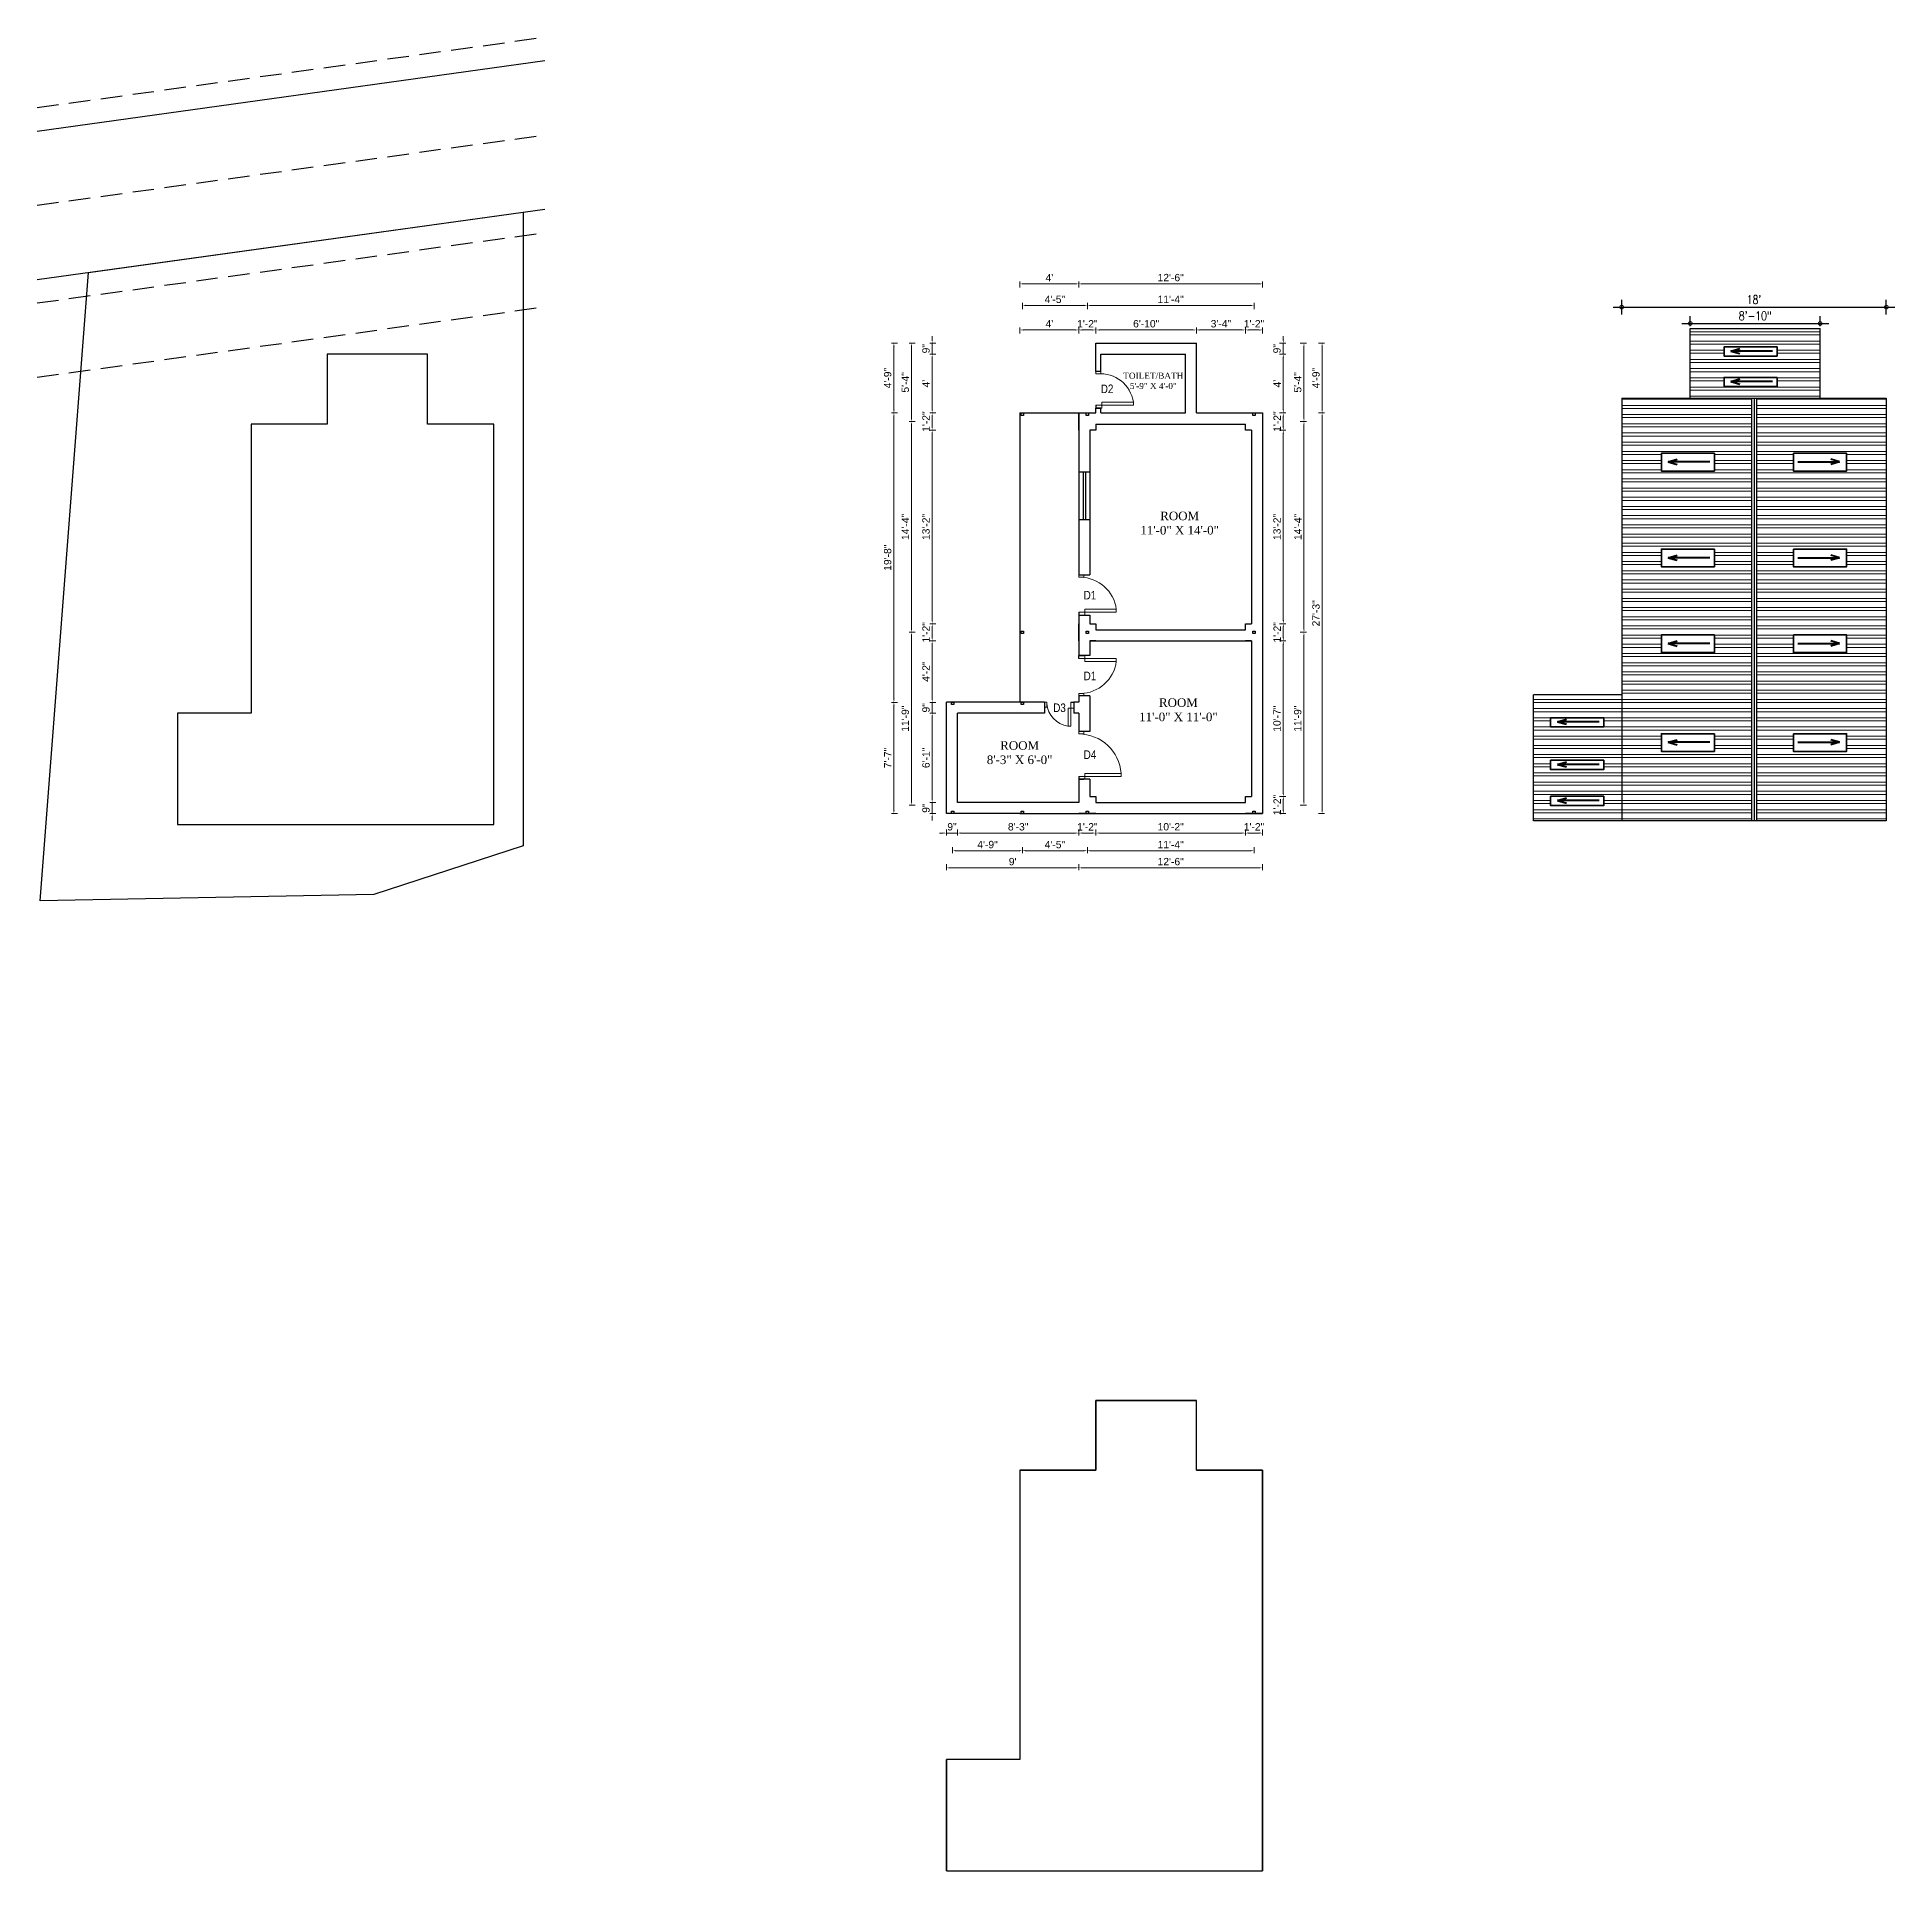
# Model space of a CAD drawing. Header units: inches. Extents: x 0 to 383786, y -43792 to 0.
# Drawn here: x 335174 to 336690, y -43284 to -41787 of the extents above; entities that cross this region are included whole.
import ezdxf

# ---------------------------------------------------------------- set-up
doc = ezdxf.new("R2010")
doc.units = ezdxf.units.IN
doc.header["$LTSCALE"] = 2
doc.header["$MEASUREMENT"] = 0
doc.header["$PDMODE"] = 34
doc.linetypes.add('HIDDEN', pattern=[0.375, 0.25, -0.125])
doc.layers.get('0').update_dxf_attribs({"linetype": 'CONTINUOUS'})
doc.layers.get('DEFPOINTS').update_dxf_attribs({"color": 141, "linetype": 'CONTINUOUS'})
for name, color, linetype, lineweight in [('DIM_LINE', 173, 'CONTINUOUS', 20), ('dimension', 160, 'CONTINUOUS', 15), ('door', 20, 'CONTINUOUS', 35), ('steps', 253, 'CONTINUOUS', 20), ('truss', 1, 'CONTINUOUS', 25), ('WALL - A', 1, 'CONTINUOUS', 40)]:
    doc.layers.add(name, color=color, linetype=linetype, lineweight=lineweight)
doc.styles.add('Lettring Text', font='arial.ttf')
doc.styles.add('ROMANS', font='Romans.shx', dxfattribs={"width": 0.8})
doc.styles.get("Standard").update_dxf_attribs({"font": 'ARIALN.TTF'})
doc.dimstyles.new('8 SCALE', dxfattribs={"dimscale": 0, "dimtxt": 7, "dimasz": 6, "dimexe": 6, "dimexo": 2, "dimgap": 2, "dimtad": 1, "dimdec": 0, "dimzin": 0, "dimdsep": 46, "dimlunit": 4, "dimtxsty": 'ROMANS', "dimblk": 'DOTSMALL', "dimcen": 0, "dimdle": 7, "dimclrd": 8, "dimclre": 8, "dimclrt": 3, "dimadec": 0, "dimazin": 0, "dimtfac": 1, "dimtdec": 0, "dimtofl": 0, "dimtmove": 2, "dimatfit": 3, "dimfxl": 6, "dimfxlon": 1, "dimtolj": 1, "dimtzin": 0, "dimarcsym": 0})
doc.dimstyles.new('Copy of Standard', dxfattribs={"dimtxt": 6, "dimasz": 2.875, "dimexe": 2, "dimexo": 4, "dimgap": 2, "dimtad": 1, "dimdec": 0, "dimrnd": 1, "dimzin": 0, "dimdsep": 46, "dimlunit": 4, "dimtxsty": 'Lettring Text', "dimcen": 0.1, "dimclrd": 7, "dimclre": 7, "dimclrt": 7, "dimazin": 0, "dimtfac": 0.645, "dimtdec": 0, "dimtmove": 1, "dimatfit": 0, "dimfxl": 3, "dimfxlon": 1, "dimtfillclr": 256, "dimtolj": 1, "dimtzin": 0, "dimlwd": -1, "dimlwe": -1, "dimarcsym": 2})

msp = doc.modelspace()

# ---------------------------------------------------------------- texts
at = {"layer": 'steps', "color": 7, "ltscale": 0.3, "char_height": 7}
for s, insert, attachment_point in [('D2', (336047.5, -42077.5), 8), ('{\\W1;D1}', (336033.5, -42245.9), 8), ('{\\W1;D1}', (336033.5, -42304.8), 2), ('D3', (336008.7, -42330.8), 2), ('D4', (336033.5, -42376.1), 8)]:
    msp.add_mtext_dynamic_manual_height_columns(s, width=18.621, gutter_width=40, heights=[0], dxfattribs=dict(at, insert=insert, attachment_point=attachment_point))
at = {"layer": 'steps', "color": 7, "ltscale": 0.3, "width": 70.327, "attachment_point": 2}
for s, insert, char_height in [('{\\fTimes New Roman|b0|i0|c0|p18;TOILET/BATH \\P5\'-9" X 4\'-0"}', (336085.2, -42060.8), 5), ('{\\fTimes New Roman|b0|i0|c0|p18;ROOM \\P11\'-0" X 14\'-0"}', (336106.7, -42174.2), 7), ('{\\fTimes New Roman|b0|i0|c0|p18;ROOM \\P11\'-0" X 11\'-0"}', (336105.7, -42326.6), 7), ('{\\fTimes New Roman|b0|i0|c0|p18;ROOM \\P8\'-3" X 6\'-0"}', (335976.1, -42361.6), 7)]:
    msp.add_mtext(s, dxfattribs=dict(at, insert=insert, char_height=char_height))

# ---------------------------------------------------------------- blocks, each defined once
blk = doc.blocks.new('*D442')
at = {"layer": 'DEFPOINTS', "color": 0, "ltscale": 0.5, "transparency": 16777216}
for p in [(336024.4, -42025.9), (335976.4, -42093.7), (336024.4, -42093.7)]:
    blk.add_point(p, dxfattribs=at)
at = {"layer": 'steps', "color": 7, "ltscale": 0.5, "transparency": 16777216}
for p, q in [((335976.4, -42028.9), (335976.4, -42023.9)), ((335979.2, -42025.9), (336021.5, -42025.9)), ((336024.4, -42028.9), (336024.4, -42023.9))]:
    blk.add_line(p, q, dxfattribs=at)
for points in [[(335979.2, -42025.5), (335979.2, -42026.4), (335976.4, -42025.9)], [(336021.5, -42025.5), (336021.5, -42026.4), (336024.4, -42025.9)]]:
    blk.add_solid(points, dxfattribs=at)
at = {"layer": 'steps', "color": 7, "ltscale": 0.5, "transparency": 16777216, "insert": (336000.4, -42020.9), "char_height": 6, "attachment_point": 5, "style": 'Lettring Text'}
blk.add_mtext("\\A1;4'", dxfattribs=at)
blk = doc.blocks.new('*D443')
at = {"layer": 'DEFPOINTS', "color": 0, "ltscale": 0.5, "transparency": 16777216}
for p in [(336038.4, -42025.9), (336038.4, -42036.7), (336024.4, -42093.7)]:
    blk.add_point(p, dxfattribs=at)
at = {"layer": 'steps', "color": 7, "ltscale": 0.5, "transparency": 16777216}
for p, q in [((336024.4, -42028.9), (336024.4, -42023.9)), ((336027.2, -42025.9), (336035.5, -42025.9)), ((336038.4, -42028.9), (336038.4, -42023.9))]:
    blk.add_line(p, q, dxfattribs=at)
for points in [[(336027.2, -42025.5), (336027.2, -42026.4), (336024.4, -42025.9)], [(336035.5, -42025.5), (336035.5, -42026.4), (336038.4, -42025.9)]]:
    blk.add_solid(points, dxfattribs=at)
at = {"layer": 'steps', "color": 7, "ltscale": 0.5, "transparency": 16777216, "insert": (336031.4, -42020.9), "char_height": 6, "attachment_point": 5, "style": 'Lettring Text'}
blk.add_mtext('\\A1;1\'-2"', dxfattribs=at)
blk = doc.blocks.new('*D444')
at = {"layer": 'DEFPOINTS', "color": 0, "ltscale": 0.5, "transparency": 16777216}
for p in [(336120.4, -42025.9), (336038.4, -42036.7), (336120.4, -42036.7)]:
    blk.add_point(p, dxfattribs=at)
at = {"layer": 'steps', "color": 7, "ltscale": 0.5, "transparency": 16777216}
for p, q in [((336038.4, -42028.9), (336038.4, -42023.9)), ((336041.2, -42025.9), (336117.5, -42025.9)), ((336120.4, -42028.9), (336120.4, -42023.9))]:
    blk.add_line(p, q, dxfattribs=at)
for points in [[(336041.2, -42025.5), (336041.2, -42026.4), (336038.4, -42025.9)], [(336117.5, -42025.5), (336117.5, -42026.4), (336120.4, -42025.9)]]:
    blk.add_solid(points, dxfattribs=at)
at = {"layer": 'steps', "color": 7, "ltscale": 0.5, "transparency": 16777216, "insert": (336079.4, -42020.9), "char_height": 6, "attachment_point": 5, "style": 'Lettring Text'}
blk.add_mtext('\\A1;6\'-10"', dxfattribs=at)
blk = doc.blocks.new('*D445')
at = {"layer": 'DEFPOINTS', "color": 0, "ltscale": 0.5, "transparency": 16777216}
for p in [(336160.4, -42025.9), (336120.4, -42036.7), (336160.4, -42102.7)]:
    blk.add_point(p, dxfattribs=at)
at = {"layer": 'steps', "color": 7, "ltscale": 0.5, "transparency": 16777216}
for p, q in [((336120.4, -42028.9), (336120.4, -42023.9)), ((336123.2, -42025.9), (336157.5, -42025.9)), ((336160.4, -42028.9), (336160.4, -42023.9))]:
    blk.add_line(p, q, dxfattribs=at)
for points in [[(336123.2, -42025.5), (336123.2, -42026.4), (336120.4, -42025.9)], [(336157.5, -42025.5), (336157.5, -42026.4), (336160.4, -42025.9)]]:
    blk.add_solid(points, dxfattribs=at)
at = {"layer": 'steps', "color": 7, "ltscale": 0.5, "transparency": 16777216, "insert": (336140.4, -42020.9), "char_height": 6, "attachment_point": 5, "style": 'Lettring Text'}
blk.add_mtext('\\A1;3\'-4"', dxfattribs=at)
blk = doc.blocks.new('*D446')
at = {"layer": 'DEFPOINTS', "color": 0, "ltscale": 0.5, "transparency": 16777216}
for p in [(336174.4, -42025.9), (336160.4, -42102.7), (336174.4, -42093.7)]:
    blk.add_point(p, dxfattribs=at)
at = {"layer": 'steps', "color": 7, "ltscale": 0.5, "transparency": 16777216}
for p, q in [((336160.4, -42028.9), (336160.4, -42023.9)), ((336163.2, -42025.9), (336171.5, -42025.9)), ((336174.4, -42028.9), (336174.4, -42023.9))]:
    blk.add_line(p, q, dxfattribs=at)
for points in [[(336163.2, -42025.5), (336163.2, -42026.4), (336160.4, -42025.9)], [(336171.5, -42025.5), (336171.5, -42026.4), (336174.4, -42025.9)]]:
    blk.add_solid(points, dxfattribs=at)
at = {"layer": 'steps', "color": 7, "ltscale": 0.5, "transparency": 16777216, "insert": (336167.4, -42020.9), "char_height": 6, "attachment_point": 5, "style": 'Lettring Text'}
blk.add_mtext('\\A1;1\'-2"', dxfattribs=at)
blk = doc.blocks.new('*D447')
at = {"layer": 'DEFPOINTS', "color": 0, "ltscale": 0.5, "transparency": 16777216}
for p in [(336031.4, -42005.9), (335978.4, -42094.7), (336031.4, -42100.7)]:
    blk.add_point(p, dxfattribs=at)
at = {"layer": 'steps', "color": 7, "ltscale": 0.5, "transparency": 16777216}
for p, q in [((335978.4, -42008.9), (335978.4, -42003.9)), ((335981.2, -42005.9), (336028.5, -42005.9)), ((336031.4, -42008.9), (336031.4, -42003.9))]:
    blk.add_line(p, q, dxfattribs=at)
for points in [[(335981.2, -42005.4), (335981.2, -42006.4), (335978.4, -42005.9)], [(336028.5, -42005.4), (336028.5, -42006.4), (336031.4, -42005.9)]]:
    blk.add_solid(points, dxfattribs=at)
at = {"layer": 'steps', "color": 7, "ltscale": 0.5, "transparency": 16777216, "insert": (336004.9, -42000.9), "char_height": 6, "attachment_point": 5, "style": 'Lettring Text'}
blk.add_mtext('\\A1;4\'-5"', dxfattribs=at)
blk = doc.blocks.new('*D448')
at = {"layer": 'DEFPOINTS', "color": 0, "ltscale": 0.5, "transparency": 16777216}
for p in [(336167.4, -42005.9), (336031.4, -42100.7), (336167.4, -42094.7)]:
    blk.add_point(p, dxfattribs=at)
at = {"layer": 'steps', "color": 7, "ltscale": 0.5, "transparency": 16777216}
for p, q in [((336031.4, -42008.9), (336031.4, -42003.9)), ((336034.2, -42005.9), (336164.5, -42005.9)), ((336167.4, -42008.9), (336167.4, -42003.9))]:
    blk.add_line(p, q, dxfattribs=at)
for points in [[(336034.2, -42005.4), (336034.2, -42006.4), (336031.4, -42005.9)], [(336164.5, -42005.4), (336164.5, -42006.4), (336167.4, -42005.9)]]:
    blk.add_solid(points, dxfattribs=at)
at = {"layer": 'steps', "color": 7, "ltscale": 0.5, "transparency": 16777216, "insert": (336099.4, -42000.9), "char_height": 6, "attachment_point": 5, "style": 'Lettring Text'}
blk.add_mtext('\\A1;11\'-4"', dxfattribs=at)
blk = doc.blocks.new('*D449')
at = {"layer": 'DEFPOINTS', "color": 0, "ltscale": 0.5, "transparency": 16777216}
for p in [(336024.4, -41988.3), (335976.4, -42093.7), (336024.4, -42093.7)]:
    blk.add_point(p, dxfattribs=at)
at = {"layer": 'steps', "color": 7, "ltscale": 0.5, "transparency": 16777216}
for p, q in [((335976.4, -41991.3), (335976.4, -41986.3)), ((335979.2, -41988.3), (336021.5, -41988.3)), ((336024.4, -41991.3), (336024.4, -41986.3))]:
    blk.add_line(p, q, dxfattribs=at)
for points in [[(335979.2, -41987.8), (335979.2, -41988.8), (335976.4, -41988.3)], [(336021.5, -41987.8), (336021.5, -41988.8), (336024.4, -41988.3)]]:
    blk.add_solid(points, dxfattribs=at)
at = {"layer": 'steps', "color": 7, "ltscale": 0.5, "transparency": 16777216, "insert": (336000.4, -41983.3), "char_height": 6, "attachment_point": 5, "style": 'Lettring Text'}
blk.add_mtext("\\A1;4'", dxfattribs=at)
blk = doc.blocks.new('*D450')
at = {"layer": 'DEFPOINTS', "color": 0, "ltscale": 0.5, "transparency": 16777216}
for p in [(336174.4, -41988.3), (336024.4, -42093.7), (336174.4, -42093.7)]:
    blk.add_point(p, dxfattribs=at)
at = {"layer": 'steps', "color": 7, "ltscale": 0.5, "transparency": 16777216}
for p, q in [((336024.4, -41991.3), (336024.4, -41986.3)), ((336027.2, -41988.3), (336171.5, -41988.3)), ((336174.4, -41991.3), (336174.4, -41986.3))]:
    blk.add_line(p, q, dxfattribs=at)
for points in [[(336027.2, -41987.8), (336027.2, -41988.8), (336024.4, -41988.3)], [(336171.5, -41987.8), (336171.5, -41988.8), (336174.4, -41988.3)]]:
    blk.add_solid(points, dxfattribs=at)
at = {"layer": 'steps', "color": 7, "ltscale": 0.5, "transparency": 16777216, "insert": (336099.4, -41983.2), "char_height": 6, "attachment_point": 5, "style": 'Lettring Text'}
blk.add_mtext('\\A1;12\'-6"', dxfattribs=at)
blk = doc.blocks.new('*D451')
at = {"layer": 'DEFPOINTS', "color": 0, "ltscale": 0.5, "transparency": 16777216}
for p in [(336174.4, -42093.7), (336174.4, -42107.7), (336191.3, -42107.7)]:
    blk.add_point(p, dxfattribs=at)
at = {"layer": 'steps', "color": 7, "ltscale": 0.5, "transparency": 16777216}
for p, q in [((336188.3, -42093.7), (336193.3, -42093.7)), ((336191.3, -42096.5), (336191.3, -42104.8)), ((336188.3, -42107.7), (336193.3, -42107.7))]:
    blk.add_line(p, q, dxfattribs=at)
for points in [[(336190.8, -42096.5), (336191.8, -42096.5), (336191.3, -42093.7)], [(336190.8, -42104.8), (336191.8, -42104.8), (336191.3, -42107.7)]]:
    blk.add_solid(points, dxfattribs=at)
at = {"layer": 'steps', "color": 7, "ltscale": 0.5, "transparency": 16777216, "insert": (336186.3, -42100.7), "char_height": 6, "attachment_point": 5, "rotation": 90, "style": 'Lettring Text'}
blk.add_mtext('\\A1;1\'-2"', dxfattribs=at)
blk = doc.blocks.new('*D452')
at = {"layer": 'DEFPOINTS', "color": 0, "ltscale": 0.5, "transparency": 16777216}
for p in [(336111.4, -42045.7), (336191.3, -42045.7), (336174.4, -42093.7)]:
    blk.add_point(p, dxfattribs=at)
at = {"layer": 'steps', "color": 7, "ltscale": 0.5, "transparency": 16777216}
for p, q in [((336188.3, -42045.7), (336193.3, -42045.7)), ((336191.3, -42090.8), (336191.3, -42048.5)), ((336188.3, -42093.7), (336193.3, -42093.7))]:
    blk.add_line(p, q, dxfattribs=at)
for points in [[(336190.8, -42048.5), (336191.8, -42048.5), (336191.3, -42045.7)], [(336190.8, -42090.8), (336191.8, -42090.8), (336191.3, -42093.7)]]:
    blk.add_solid(points, dxfattribs=at)
at = {"layer": 'steps', "color": 7, "ltscale": 0.5, "transparency": 16777216, "insert": (336186.3, -42069.7), "char_height": 6, "attachment_point": 5, "rotation": 90, "style": 'Lettring Text'}
blk.add_mtext("\\A1;4'", dxfattribs=at)
blk = doc.blocks.new('*D453')
at = {"layer": 'DEFPOINTS', "color": 0, "ltscale": 0.5, "transparency": 16777216}
for p in [(336120.4, -42036.7), (336191.3, -42036.7), (336111.4, -42045.7)]:
    blk.add_point(p, dxfattribs=at)
at = {"layer": 'steps', "color": 7, "ltscale": 0.5, "transparency": 16777216}
for p, q in [((336188.3, -42036.7), (336193.3, -42036.7)), ((336191.3, -42033.8), (336191.3, -42030.9)), ((336191.3, -42045.7), (336191.3, -42036.7)), ((336188.3, -42045.7), (336193.3, -42045.7)), ((336191.3, -42048.5), (336191.3, -42051.4))]:
    blk.add_line(p, q, dxfattribs=at)
for points in [[(336190.8, -42033.8), (336191.8, -42033.8), (336191.3, -42036.7)], [(336190.8, -42048.5), (336191.8, -42048.5), (336191.3, -42045.7)]]:
    blk.add_solid(points, dxfattribs=at)
at = {"layer": 'steps', "color": 7, "ltscale": 0.5, "transparency": 16777216, "insert": (336186.2, -42041.2), "char_height": 6, "attachment_point": 5, "rotation": 90, "style": 'Lettring Text'}
blk.add_mtext('\\A1;9"', dxfattribs=at)
blk = doc.blocks.new('*D454')
at = {"layer": 'DEFPOINTS', "color": 0, "ltscale": 0.5, "transparency": 16777216}
for p in [(336174.4, -42107.7), (336174.4, -42265.7), (336191.3, -42265.7)]:
    blk.add_point(p, dxfattribs=at)
at = {"layer": 'steps', "color": 7, "ltscale": 0.5, "transparency": 16777216}
for p, q in [((336188.3, -42107.7), (336193.3, -42107.7)), ((336191.3, -42110.5), (336191.3, -42262.8)), ((336188.3, -42265.7), (336193.3, -42265.7))]:
    blk.add_line(p, q, dxfattribs=at)
for points in [[(336190.8, -42110.5), (336191.8, -42110.5), (336191.3, -42107.7)], [(336190.8, -42262.8), (336191.8, -42262.8), (336191.3, -42265.7)]]:
    blk.add_solid(points, dxfattribs=at)
at = {"layer": 'steps', "color": 7, "ltscale": 0.5, "transparency": 16777216, "insert": (336186.2, -42186.7), "char_height": 6, "attachment_point": 5, "rotation": 90, "style": 'Lettring Text'}
blk.add_mtext('\\A1;13\'-2"', dxfattribs=at)
blk = doc.blocks.new('*D455')
at = {"layer": 'DEFPOINTS', "color": 0, "ltscale": 0.5, "transparency": 16777216}
for p in [(336174.4, -42265.7), (336174.4, -42279.7), (336191.3, -42279.7)]:
    blk.add_point(p, dxfattribs=at)
at = {"layer": 'steps', "color": 7, "ltscale": 0.5, "transparency": 16777216}
for p, q in [((336188.3, -42265.7), (336193.3, -42265.7)), ((336191.3, -42268.5), (336191.3, -42276.8)), ((336188.3, -42279.7), (336193.3, -42279.7))]:
    blk.add_line(p, q, dxfattribs=at)
for points in [[(336190.8, -42268.5), (336191.8, -42268.5), (336191.3, -42265.7)], [(336190.8, -42276.8), (336191.8, -42276.8), (336191.3, -42279.7)]]:
    blk.add_solid(points, dxfattribs=at)
at = {"layer": 'steps', "color": 7, "ltscale": 0.5, "transparency": 16777216, "insert": (336186.3, -42272.7), "char_height": 6, "attachment_point": 5, "rotation": 90, "style": 'Lettring Text'}
blk.add_mtext('\\A1;1\'-2"', dxfattribs=at)
blk = doc.blocks.new('*D456')
at = {"layer": 'DEFPOINTS', "color": 0, "ltscale": 0.5, "transparency": 16777216}
for p in [(336174.4, -42279.7), (336174.4, -42406.7), (336191.3, -42406.7)]:
    blk.add_point(p, dxfattribs=at)
at = {"layer": 'steps', "color": 7, "ltscale": 0.5, "transparency": 16777216}
for p, q in [((336188.3, -42279.7), (336193.3, -42279.7)), ((336191.3, -42282.5), (336191.3, -42403.8)), ((336188.3, -42406.7), (336193.3, -42406.7))]:
    blk.add_line(p, q, dxfattribs=at)
for points in [[(336190.8, -42282.5), (336191.8, -42282.5), (336191.3, -42279.7)], [(336190.8, -42403.8), (336191.8, -42403.8), (336191.3, -42406.7)]]:
    blk.add_solid(points, dxfattribs=at)
at = {"layer": 'steps', "color": 7, "ltscale": 0.5, "transparency": 16777216, "insert": (336186.2, -42343.2), "char_height": 6, "attachment_point": 5, "rotation": 90, "style": 'Lettring Text'}
blk.add_mtext('\\A1;10\'-7"', dxfattribs=at)
blk = doc.blocks.new('*D457')
at = {"layer": 'DEFPOINTS', "color": 0, "ltscale": 0.5, "transparency": 16777216}
for p in [(336174.4, -42406.7), (336174.4, -42420.7), (336191.3, -42420.7)]:
    blk.add_point(p, dxfattribs=at)
at = {"layer": 'steps', "color": 7, "ltscale": 0.5, "transparency": 16777216}
for p, q in [((336188.3, -42406.7), (336193.3, -42406.7)), ((336188.3, -42420.7), (336193.3, -42420.7)), ((336191.3, -42409.5), (336191.3, -42417.8))]:
    blk.add_line(p, q, dxfattribs=at)
for points in [[(336190.8, -42409.5), (336191.8, -42409.5), (336191.3, -42406.7)], [(336190.8, -42417.8), (336191.8, -42417.8), (336191.3, -42420.7)]]:
    blk.add_solid(points, dxfattribs=at)
at = {"layer": 'steps', "color": 7, "ltscale": 0.5, "transparency": 16777216, "insert": (336186.3, -42413.7), "char_height": 6, "attachment_point": 5, "rotation": 90, "style": 'Lettring Text'}
blk.add_mtext('\\A1;1\'-2"', dxfattribs=at)
blk = doc.blocks.new('*D458')
at = {"layer": 'DEFPOINTS', "color": 0, "ltscale": 0.5, "transparency": 16777216}
for p in [(336174.4, -42272.7), (336208.2, -42272.7), (336174.4, -42413.7)]:
    blk.add_point(p, dxfattribs=at)
at = {"layer": 'steps', "color": 7, "ltscale": 0.5, "transparency": 16777216}
for p, q in [((336205.2, -42272.7), (336210.2, -42272.7)), ((336208.2, -42410.8), (336208.2, -42275.5)), ((336205.2, -42413.7), (336210.2, -42413.7))]:
    blk.add_line(p, q, dxfattribs=at)
for points in [[(336207.7, -42275.5), (336208.6, -42275.5), (336208.2, -42272.7)], [(336207.7, -42410.8), (336208.6, -42410.8), (336208.2, -42413.7)]]:
    blk.add_solid(points, dxfattribs=at)
at = {"layer": 'steps', "color": 7, "ltscale": 0.5, "transparency": 16777216, "insert": (336203.1, -42343.2), "char_height": 6, "attachment_point": 5, "rotation": 90, "style": 'Lettring Text'}
blk.add_mtext('\\A1;11\'-9"', dxfattribs=at)
blk = doc.blocks.new('*D459')
at = {"layer": 'DEFPOINTS', "color": 0, "ltscale": 0.5, "transparency": 16777216}
for p in [(336174.4, -42100.7), (336208.2, -42100.7), (336174.4, -42272.7)]:
    blk.add_point(p, dxfattribs=at)
at = {"layer": 'steps', "color": 7, "ltscale": 0.5, "transparency": 16777216}
for p, q in [((336205.2, -42100.7), (336210.2, -42100.7)), ((336208.2, -42269.8), (336208.2, -42103.5)), ((336205.2, -42272.7), (336210.2, -42272.7))]:
    blk.add_line(p, q, dxfattribs=at)
for points in [[(336207.7, -42103.5), (336208.6, -42103.5), (336208.2, -42100.7)], [(336207.7, -42269.8), (336208.6, -42269.8), (336208.2, -42272.7)]]:
    blk.add_solid(points, dxfattribs=at)
at = {"layer": 'steps', "color": 7, "ltscale": 0.5, "transparency": 16777216, "insert": (336203.2, -42186.7), "char_height": 6, "attachment_point": 5, "rotation": 90, "style": 'Lettring Text'}
blk.add_mtext('\\A1;14\'-4"', dxfattribs=at)
blk = doc.blocks.new('*D460')
at = {"layer": 'DEFPOINTS', "color": 0, "ltscale": 0.5, "transparency": 16777216}
for p in [(336120.4, -42036.7), (336208.2, -42036.7), (336174.4, -42100.7)]:
    blk.add_point(p, dxfattribs=at)
at = {"layer": 'steps', "color": 7, "ltscale": 0.5, "transparency": 16777216}
for p, q in [((336205.2, -42036.7), (336210.2, -42036.7)), ((336208.2, -42097.8), (336208.2, -42039.5)), ((336205.2, -42100.7), (336210.2, -42100.7))]:
    blk.add_line(p, q, dxfattribs=at)
for points in [[(336207.7, -42039.5), (336208.6, -42039.5), (336208.2, -42036.7)], [(336207.7, -42097.8), (336208.6, -42097.8), (336208.2, -42100.7)]]:
    blk.add_solid(points, dxfattribs=at)
at = {"layer": 'steps', "color": 7, "ltscale": 0.5, "transparency": 16777216, "insert": (336203.1, -42068.7), "char_height": 6, "attachment_point": 5, "rotation": 90, "style": 'Lettring Text'}
blk.add_mtext('\\A1;5\'-4"', dxfattribs=at)
blk = doc.blocks.new('*D461')
at = {"layer": 'DEFPOINTS', "color": 0, "ltscale": 0.5, "transparency": 16777216}
for p in [(336174.4, -42093.7), (336174.4, -42420.7), (336223, -42420.7)]:
    blk.add_point(p, dxfattribs=at)
at = {"layer": 'steps', "color": 7, "ltscale": 0.5, "transparency": 16777216}
for p, q in [((336220, -42093.7), (336225, -42093.7)), ((336223, -42096.5), (336223, -42417.8)), ((336220, -42420.7), (336225, -42420.7))]:
    blk.add_line(p, q, dxfattribs=at)
for points in [[(336222.5, -42096.5), (336223.5, -42096.5), (336223, -42093.7)], [(336222.5, -42417.8), (336223.5, -42417.8), (336223, -42420.7)]]:
    blk.add_solid(points, dxfattribs=at)
at = {"layer": 'steps', "color": 7, "ltscale": 0.5, "transparency": 16777216, "insert": (336218, -42257.2), "char_height": 6, "attachment_point": 5, "rotation": 90, "style": 'Lettring Text'}
blk.add_mtext('\\A1;27\'-3"', dxfattribs=at)
blk = doc.blocks.new('*D462')
at = {"layer": 'DEFPOINTS', "color": 0, "ltscale": 0.5, "transparency": 16777216}
for p in [(336120.4, -42036.7), (336223, -42036.7), (336174.4, -42093.7)]:
    blk.add_point(p, dxfattribs=at)
at = {"layer": 'steps', "color": 7, "ltscale": 0.5, "transparency": 16777216}
for p, q in [((336220, -42036.7), (336225, -42036.7)), ((336223, -42090.8), (336223, -42039.5)), ((336220, -42093.7), (336225, -42093.7))]:
    blk.add_line(p, q, dxfattribs=at)
for points in [[(336222.5, -42039.5), (336223.5, -42039.5), (336223, -42036.7)], [(336222.5, -42090.8), (336223.5, -42090.8), (336223, -42093.7)]]:
    blk.add_solid(points, dxfattribs=at)
at = {"layer": 'steps', "color": 7, "ltscale": 0.5, "transparency": 16777216, "insert": (336218, -42065.2), "char_height": 6, "attachment_point": 5, "rotation": 90, "style": 'Lettring Text'}
blk.add_mtext('\\A1;4\'-9"', dxfattribs=at)
blk = doc.blocks.new('*D463')
at = {"layer": 'DEFPOINTS', "color": 0, "ltscale": 0.5, "transparency": 16777216}
for p in [(335916.4, -42420.7), (335925.4, -42411.7), (335925.4, -42436.6)]:
    blk.add_point(p, dxfattribs=at)
at = {"layer": 'steps', "color": 7, "ltscale": 0.5, "transparency": 16777216}
for p, q in [((335913.5, -42436.6), (335910.6, -42436.6)), ((335916.4, -42433.6), (335916.4, -42438.6)), ((335916.4, -42436.6), (335925.4, -42436.6)), ((335925.4, -42433.6), (335925.4, -42438.6)), ((335928.2, -42436.6), (335931.1, -42436.6))]:
    blk.add_line(p, q, dxfattribs=at)
for points in [[(335913.5, -42436.1), (335913.5, -42437), (335916.4, -42436.6)], [(335928.2, -42436.1), (335928.2, -42437), (335925.4, -42436.6)]]:
    blk.add_solid(points, dxfattribs=at)
at = {"layer": 'steps', "color": 7, "ltscale": 0.5, "transparency": 16777216, "insert": (335920.9, -42431.5), "char_height": 6, "attachment_point": 5, "style": 'Lettring Text'}
blk.add_mtext('\\A1;9"', dxfattribs=at)
blk = doc.blocks.new('*D464')
at = {"layer": 'DEFPOINTS', "color": 0, "ltscale": 0.5, "transparency": 16777216}
for p in [(335925.4, -42411.7), (336024.4, -42411.7), (336024.4, -42436.6)]:
    blk.add_point(p, dxfattribs=at)
at = {"layer": 'steps', "color": 7, "ltscale": 0.5, "transparency": 16777216}
for p, q in [((335925.4, -42433.6), (335925.4, -42438.6)), ((335928.2, -42436.6), (336021.5, -42436.6)), ((336024.4, -42433.6), (336024.4, -42438.6))]:
    blk.add_line(p, q, dxfattribs=at)
for points in [[(335928.2, -42436.1), (335928.2, -42437), (335925.4, -42436.6)], [(336021.5, -42436.1), (336021.5, -42437), (336024.4, -42436.6)]]:
    blk.add_solid(points, dxfattribs=at)
at = {"layer": 'steps', "color": 7, "ltscale": 0.5, "transparency": 16777216, "insert": (335974.9, -42431.5), "char_height": 6, "attachment_point": 5, "style": 'Lettring Text'}
blk.add_mtext('\\A1;8\'-3"', dxfattribs=at)
blk = doc.blocks.new('*D465')
at = {"layer": 'DEFPOINTS', "color": 0, "ltscale": 0.5, "transparency": 16777216}
for p in [(336024.4, -42411.7), (336038.4, -42411.7), (336038.4, -42436.6)]:
    blk.add_point(p, dxfattribs=at)
at = {"layer": 'steps', "color": 7, "ltscale": 0.5, "transparency": 16777216}
for p, q in [((336024.4, -42433.6), (336024.4, -42438.6)), ((336027.2, -42436.6), (336035.5, -42436.6)), ((336038.4, -42433.6), (336038.4, -42438.6))]:
    blk.add_line(p, q, dxfattribs=at)
for points in [[(336027.2, -42436.1), (336027.2, -42437), (336024.4, -42436.6)], [(336035.5, -42436.1), (336035.5, -42437), (336038.4, -42436.6)]]:
    blk.add_solid(points, dxfattribs=at)
at = {"layer": 'steps', "color": 7, "ltscale": 0.5, "transparency": 16777216, "insert": (336031.4, -42431.5), "char_height": 6, "attachment_point": 5, "style": 'Lettring Text'}
blk.add_mtext('\\A1;1\'-2"', dxfattribs=at)
blk = doc.blocks.new('*D466')
at = {"layer": 'DEFPOINTS', "color": 0, "ltscale": 0.5, "transparency": 16777216}
for p in [(336038.4, -42411.7), (336160.4, -42411.7), (336160.4, -42436.6)]:
    blk.add_point(p, dxfattribs=at)
at = {"layer": 'steps', "color": 7, "ltscale": 0.5, "transparency": 16777216}
for p, q in [((336038.4, -42433.6), (336038.4, -42438.6)), ((336041.2, -42436.6), (336157.5, -42436.6)), ((336160.4, -42433.6), (336160.4, -42438.6))]:
    blk.add_line(p, q, dxfattribs=at)
for points in [[(336041.2, -42436.1), (336041.2, -42437), (336038.4, -42436.6)], [(336157.5, -42436.1), (336157.5, -42437), (336160.4, -42436.6)]]:
    blk.add_solid(points, dxfattribs=at)
at = {"layer": 'steps', "color": 7, "ltscale": 0.5, "transparency": 16777216, "insert": (336099.4, -42431.5), "char_height": 6, "attachment_point": 5, "style": 'Lettring Text'}
blk.add_mtext('\\A1;10\'-2"', dxfattribs=at)
blk = doc.blocks.new('*D467')
at = {"layer": 'DEFPOINTS', "color": 0, "ltscale": 0.5, "transparency": 16777216}
for p in [(336160.4, -42411.7), (336174.4, -42411.7), (336174.4, -42436.6)]:
    blk.add_point(p, dxfattribs=at)
at = {"layer": 'steps', "color": 7, "ltscale": 0.5, "transparency": 16777216}
for p, q in [((336160.4, -42433.6), (336160.4, -42438.6)), ((336163.2, -42436.6), (336171.5, -42436.6)), ((336174.4, -42433.6), (336174.4, -42438.6))]:
    blk.add_line(p, q, dxfattribs=at)
for points in [[(336163.2, -42436.1), (336163.2, -42437), (336160.4, -42436.6)], [(336171.5, -42436.1), (336171.5, -42437), (336174.4, -42436.6)]]:
    blk.add_solid(points, dxfattribs=at)
at = {"layer": 'steps', "color": 7, "ltscale": 0.5, "transparency": 16777216, "insert": (336167.4, -42431.5), "char_height": 6, "attachment_point": 5, "style": 'Lettring Text'}
blk.add_mtext('\\A1;1\'-2"', dxfattribs=at)
blk = doc.blocks.new('*D468')
at = {"layer": 'DEFPOINTS', "color": 0, "ltscale": 0.5, "transparency": 16777216}
for p in [(335921.4, -42419.7), (335978.4, -42419.7), (335978.4, -42451)]:
    blk.add_point(p, dxfattribs=at)
at = {"layer": 'steps', "color": 7, "ltscale": 0.5, "transparency": 16777216}
for p, q in [((335921.4, -42448), (335921.4, -42453)), ((335924.2, -42451), (335975.5, -42451)), ((335978.4, -42448), (335978.4, -42453))]:
    blk.add_line(p, q, dxfattribs=at)
for points in [[(335924.2, -42450.5), (335924.2, -42451.5), (335921.4, -42451)], [(335975.5, -42450.5), (335975.5, -42451.5), (335978.4, -42451)]]:
    blk.add_solid(points, dxfattribs=at)
at = {"layer": 'steps', "color": 7, "ltscale": 0.5, "transparency": 16777216, "insert": (335949.9, -42446), "char_height": 6, "attachment_point": 5, "style": 'Lettring Text'}
blk.add_mtext('\\A1;4\'-9"', dxfattribs=at)
blk = doc.blocks.new('*D469')
at = {"layer": 'DEFPOINTS', "color": 0, "ltscale": 0.5, "transparency": 16777216}
for p in [(335978.4, -42419.7), (336031.4, -42420.7), (336031.4, -42451)]:
    blk.add_point(p, dxfattribs=at)
at = {"layer": 'steps', "color": 7, "ltscale": 0.5, "transparency": 16777216}
for p, q in [((335978.4, -42448), (335978.4, -42453)), ((335981.2, -42451), (336028.5, -42451)), ((336031.4, -42448), (336031.4, -42453))]:
    blk.add_line(p, q, dxfattribs=at)
for points in [[(335981.2, -42450.5), (335981.2, -42451.5), (335978.4, -42451)], [(336028.5, -42450.5), (336028.5, -42451.5), (336031.4, -42451)]]:
    blk.add_solid(points, dxfattribs=at)
at = {"layer": 'steps', "color": 7, "ltscale": 0.5, "transparency": 16777216, "insert": (336004.9, -42446), "char_height": 6, "attachment_point": 5, "style": 'Lettring Text'}
blk.add_mtext('\\A1;4\'-5"', dxfattribs=at)
blk = doc.blocks.new('*D470')
at = {"layer": 'DEFPOINTS', "color": 0, "ltscale": 0.5, "transparency": 16777216}
for p in [(336031.4, -42420.7), (336167.4, -42420.7), (336167.4, -42451)]:
    blk.add_point(p, dxfattribs=at)
at = {"layer": 'steps', "color": 7, "ltscale": 0.5, "transparency": 16777216}
for p, q in [((336031.4, -42448), (336031.4, -42453)), ((336034.2, -42451), (336164.5, -42451)), ((336167.4, -42448), (336167.4, -42453))]:
    blk.add_line(p, q, dxfattribs=at)
for points in [[(336034.2, -42450.5), (336034.2, -42451.5), (336031.4, -42451)], [(336164.5, -42450.5), (336164.5, -42451.5), (336167.4, -42451)]]:
    blk.add_solid(points, dxfattribs=at)
at = {"layer": 'steps', "color": 7, "ltscale": 0.5, "transparency": 16777216, "insert": (336099.4, -42446), "char_height": 6, "attachment_point": 5, "style": 'Lettring Text'}
blk.add_mtext('\\A1;11\'-4"', dxfattribs=at)
blk = doc.blocks.new('*D471')
at = {"layer": 'DEFPOINTS', "color": 0, "ltscale": 0.5, "transparency": 16777216}
for p in [(336024.4, -42411.7), (336174.4, -42420.7), (336174.4, -42465)]:
    blk.add_point(p, dxfattribs=at)
at = {"layer": 'steps', "color": 7, "ltscale": 0.5, "transparency": 16777216}
for p, q in [((336024.4, -42462), (336024.4, -42467)), ((336027.2, -42465), (336171.5, -42465)), ((336174.4, -42462), (336174.4, -42467))]:
    blk.add_line(p, q, dxfattribs=at)
for points in [[(336027.2, -42464.5), (336027.2, -42465.4), (336024.4, -42465)], [(336171.5, -42464.5), (336171.5, -42465.4), (336174.4, -42465)]]:
    blk.add_solid(points, dxfattribs=at)
at = {"layer": 'steps', "color": 7, "ltscale": 0.5, "transparency": 16777216, "insert": (336099.4, -42459.9), "char_height": 6, "attachment_point": 5, "style": 'Lettring Text'}
blk.add_mtext('\\A1;12\'-6"', dxfattribs=at)
blk = doc.blocks.new('*D472')
at = {"layer": 'DEFPOINTS', "color": 0, "ltscale": 0.5, "transparency": 16777216}
for p in [(335916.4, -42420.7), (336024.4, -42411.7), (335916.4, -42465)]:
    blk.add_point(p, dxfattribs=at)
at = {"layer": 'steps', "color": 7, "ltscale": 0.5, "transparency": 16777216}
for p, q in [((335916.4, -42462), (335916.4, -42467)), ((336021.5, -42465), (335919.2, -42465)), ((336024.4, -42462), (336024.4, -42467))]:
    blk.add_line(p, q, dxfattribs=at)
for points in [[(335919.2, -42464.5), (335919.2, -42465.4), (335916.4, -42465)], [(336021.5, -42464.5), (336021.5, -42465.4), (336024.4, -42465)]]:
    blk.add_solid(points, dxfattribs=at)
at = {"layer": 'steps', "color": 7, "ltscale": 0.5, "transparency": 16777216, "insert": (335970.4, -42459.9), "char_height": 6, "attachment_point": 5, "style": 'Lettring Text'}
blk.add_mtext("\\A1;9'", dxfattribs=at)
blk = doc.blocks.new('*D473')
at = {"layer": 'DEFPOINTS', "color": 0, "ltscale": 0.5, "transparency": 16777216}
for p in [(335904.7, -42411.7), (335916.4, -42420.7), (335925.4, -42411.7)]:
    blk.add_point(p, dxfattribs=at)
at = {"layer": 'steps', "color": 7, "ltscale": 0.5, "transparency": 16777216}
for p, q in [((335904.7, -42408.8), (335904.7, -42405.9)), ((335907.7, -42411.7), (335902.7, -42411.7)), ((335907.7, -42420.7), (335902.7, -42420.7)), ((335904.7, -42420.7), (335904.7, -42411.7)), ((335904.7, -42423.5), (335904.7, -42426.4))]:
    blk.add_line(p, q, dxfattribs=at)
for points in [[(335904.3, -42408.8), (335905.2, -42408.8), (335904.7, -42411.7)], [(335904.3, -42423.5), (335905.2, -42423.5), (335904.7, -42420.7)]]:
    blk.add_solid(points, dxfattribs=at)
at = {"layer": 'steps', "color": 7, "ltscale": 0.5, "transparency": 16777216, "insert": (335899.7, -42416.2), "char_height": 6, "attachment_point": 5, "rotation": 90, "style": 'Lettring Text'}
blk.add_mtext('\\A1;9"', dxfattribs=at)
blk = doc.blocks.new('*D474')
at = {"layer": 'DEFPOINTS', "color": 0, "ltscale": 0.5, "transparency": 16777216}
for p in [(335904.7, -42338.7), (335925.4, -42338.7), (335925.4, -42411.7)]:
    blk.add_point(p, dxfattribs=at)
at = {"layer": 'steps', "color": 7, "ltscale": 0.5, "transparency": 16777216}
for p, q in [((335907.7, -42338.7), (335902.7, -42338.7)), ((335904.7, -42408.8), (335904.7, -42341.5)), ((335907.7, -42411.7), (335902.7, -42411.7))]:
    blk.add_line(p, q, dxfattribs=at)
for points in [[(335904.3, -42341.5), (335905.2, -42341.5), (335904.7, -42338.7)], [(335904.3, -42408.8), (335905.2, -42408.8), (335904.7, -42411.7)]]:
    blk.add_solid(points, dxfattribs=at)
at = {"layer": 'steps', "color": 7, "ltscale": 0.5, "transparency": 16777216, "insert": (335899.7, -42375.2), "char_height": 6, "attachment_point": 5, "rotation": 90, "style": 'Lettring Text'}
blk.add_mtext('\\A1;6\'-1"', dxfattribs=at)
blk = doc.blocks.new('*D475')
at = {"layer": 'DEFPOINTS', "color": 0, "ltscale": 0.5, "transparency": 16777216}
for p in [(335904.7, -42329.9), (335916.4, -42329.9), (335925.4, -42338.7)]:
    blk.add_point(p, dxfattribs=at)
at = {"layer": 'steps', "color": 7, "ltscale": 0.5, "transparency": 16777216}
for p, q in [((335907.7, -42329.9), (335902.7, -42329.9)), ((335904.7, -42327), (335904.7, -42324.2)), ((335904.7, -42338.7), (335904.7, -42329.9)), ((335907.7, -42338.7), (335902.7, -42338.7)), ((335904.7, -42341.5), (335904.7, -42344.4))]:
    blk.add_line(p, q, dxfattribs=at)
for points in [[(335904.3, -42327), (335905.2, -42327), (335904.7, -42329.9)], [(335904.3, -42341.5), (335905.2, -42341.5), (335904.7, -42338.7)]]:
    blk.add_solid(points, dxfattribs=at)
at = {"layer": 'steps', "color": 7, "ltscale": 0.5, "transparency": 16777216, "insert": (335899.7, -42334.3), "char_height": 6, "attachment_point": 5, "rotation": 90, "style": 'Lettring Text'}
blk.add_mtext('\\A1;9"', dxfattribs=at)
blk = doc.blocks.new('*D476')
at = {"layer": 'DEFPOINTS', "color": 0, "ltscale": 0.5, "transparency": 16777216}
for p in [(335904.7, -42279.7), (336033.4, -42279.7), (335916.4, -42329.9)]:
    blk.add_point(p, dxfattribs=at)
at = {"layer": 'steps', "color": 7, "ltscale": 0.5, "transparency": 16777216}
for p, q in [((335907.7, -42279.7), (335902.7, -42279.7)), ((335904.7, -42327), (335904.7, -42282.5)), ((335907.7, -42329.9), (335902.7, -42329.9))]:
    blk.add_line(p, q, dxfattribs=at)
for points in [[(335904.3, -42282.5), (335905.2, -42282.5), (335904.7, -42279.7)], [(335904.3, -42327), (335905.2, -42327), (335904.7, -42329.9)]]:
    blk.add_solid(points, dxfattribs=at)
at = {"layer": 'steps', "color": 7, "ltscale": 0.5, "transparency": 16777216, "insert": (335899.7, -42304.8), "char_height": 6, "attachment_point": 5, "rotation": 90, "style": 'Lettring Text'}
blk.add_mtext('\\A1;4\'-2"', dxfattribs=at)
blk = doc.blocks.new('*D477')
at = {"layer": 'DEFPOINTS', "color": 0, "ltscale": 0.5, "transparency": 16777216}
for p in [(335904.7, -42265.7), (336033.4, -42265.7), (336033.4, -42279.7)]:
    blk.add_point(p, dxfattribs=at)
at = {"layer": 'steps', "color": 7, "ltscale": 0.5, "transparency": 16777216}
for p, q in [((335907.7, -42265.7), (335902.7, -42265.7)), ((335904.7, -42276.8), (335904.7, -42268.5)), ((335907.7, -42279.7), (335902.7, -42279.7))]:
    blk.add_line(p, q, dxfattribs=at)
for points in [[(335904.3, -42268.5), (335905.2, -42268.5), (335904.7, -42265.7)], [(335904.3, -42276.8), (335905.2, -42276.8), (335904.7, -42279.7)]]:
    blk.add_solid(points, dxfattribs=at)
at = {"layer": 'steps', "color": 7, "ltscale": 0.5, "transparency": 16777216, "insert": (335899.7, -42272.7), "char_height": 6, "attachment_point": 5, "rotation": 90, "style": 'Lettring Text'}
blk.add_mtext('\\A1;1\'-2"', dxfattribs=at)
blk = doc.blocks.new('*D478')
at = {"layer": 'DEFPOINTS', "color": 0, "ltscale": 0.5, "transparency": 16777216}
for p in [(335904.7, -42107.7), (336024.4, -42107.7), (336033.4, -42265.7)]:
    blk.add_point(p, dxfattribs=at)
at = {"layer": 'steps', "color": 7, "ltscale": 0.5, "transparency": 16777216}
for p, q in [((335907.7, -42107.7), (335902.7, -42107.7)), ((335904.7, -42262.8), (335904.7, -42110.5)), ((335907.7, -42265.7), (335902.7, -42265.7))]:
    blk.add_line(p, q, dxfattribs=at)
for points in [[(335904.3, -42110.5), (335905.2, -42110.5), (335904.7, -42107.7)], [(335904.3, -42262.8), (335905.2, -42262.8), (335904.7, -42265.7)]]:
    blk.add_solid(points, dxfattribs=at)
at = {"layer": 'steps', "color": 7, "ltscale": 0.5, "transparency": 16777216, "insert": (335899.7, -42186.7), "char_height": 6, "attachment_point": 5, "rotation": 90, "style": 'Lettring Text'}
blk.add_mtext('\\A1;13\'-2"', dxfattribs=at)
blk = doc.blocks.new('*D479')
at = {"layer": 'DEFPOINTS', "color": 0, "ltscale": 0.5, "transparency": 16777216}
for p in [(335904.7, -42093.7), (336024.4, -42093.7), (336024.4, -42107.7)]:
    blk.add_point(p, dxfattribs=at)
at = {"layer": 'steps', "color": 7, "ltscale": 0.5, "transparency": 16777216}
for p, q in [((335907.7, -42093.7), (335902.7, -42093.7)), ((335904.7, -42104.8), (335904.7, -42096.5)), ((335907.7, -42107.7), (335902.7, -42107.7))]:
    blk.add_line(p, q, dxfattribs=at)
for points in [[(335904.3, -42096.5), (335905.2, -42096.5), (335904.7, -42093.7)], [(335904.3, -42104.8), (335905.2, -42104.8), (335904.7, -42107.7)]]:
    blk.add_solid(points, dxfattribs=at)
at = {"layer": 'steps', "color": 7, "ltscale": 0.5, "transparency": 16777216, "insert": (335899.7, -42100.7), "char_height": 6, "attachment_point": 5, "rotation": 90, "style": 'Lettring Text'}
blk.add_mtext('\\A1;1\'-2"', dxfattribs=at)
blk = doc.blocks.new('*D480')
at = {"layer": 'DEFPOINTS', "color": 0, "ltscale": 0.5, "transparency": 16777216}
for p in [(335904.7, -42045.7), (336042.4, -42045.7), (336024.4, -42093.7)]:
    blk.add_point(p, dxfattribs=at)
at = {"layer": 'steps', "color": 7, "ltscale": 0.5, "transparency": 16777216}
for p, q in [((335907.7, -42045.7), (335902.7, -42045.7)), ((335904.7, -42090.8), (335904.7, -42048.5)), ((335907.7, -42093.7), (335902.7, -42093.7))]:
    blk.add_line(p, q, dxfattribs=at)
for points in [[(335904.3, -42048.5), (335905.2, -42048.5), (335904.7, -42045.7)], [(335904.3, -42090.8), (335905.2, -42090.8), (335904.7, -42093.7)]]:
    blk.add_solid(points, dxfattribs=at)
at = {"layer": 'steps', "color": 7, "ltscale": 0.5, "transparency": 16777216, "insert": (335899.7, -42069.7), "char_height": 6, "attachment_point": 5, "rotation": 90, "style": 'Lettring Text'}
blk.add_mtext("\\A1;4'", dxfattribs=at)
blk = doc.blocks.new('*D481')
at = {"layer": 'DEFPOINTS', "color": 0, "ltscale": 0.5, "transparency": 16777216}
for p in [(335904.7, -42036.7), (336038.4, -42036.7), (336042.4, -42045.7)]:
    blk.add_point(p, dxfattribs=at)
at = {"layer": 'steps', "color": 7, "ltscale": 0.5, "transparency": 16777216}
for p, q in [((335907.7, -42036.7), (335902.7, -42036.7)), ((335904.7, -42033.8), (335904.7, -42030.9)), ((335904.7, -42045.7), (335904.7, -42036.7)), ((335907.7, -42045.7), (335902.7, -42045.7)), ((335904.7, -42048.5), (335904.7, -42051.4))]:
    blk.add_line(p, q, dxfattribs=at)
for points in [[(335904.3, -42033.8), (335905.2, -42033.8), (335904.7, -42036.7)], [(335904.3, -42048.5), (335905.2, -42048.5), (335904.7, -42045.7)]]:
    blk.add_solid(points, dxfattribs=at)
at = {"layer": 'steps', "color": 7, "ltscale": 0.5, "transparency": 16777216, "insert": (335899.7, -42041.2), "char_height": 6, "attachment_point": 5, "rotation": 90, "style": 'Lettring Text'}
blk.add_mtext('\\A1;9"', dxfattribs=at)
blk = doc.blocks.new('*D482')
at = {"layer": 'DEFPOINTS', "color": 0, "ltscale": 0.5, "transparency": 16777216}
for p in [(335887.9, -42272.7), (336174.4, -42272.7), (336174.4, -42413.7)]:
    blk.add_point(p, dxfattribs=at)
at = {"layer": 'steps', "color": 7, "ltscale": 0.5, "transparency": 16777216}
for p, q in [((335890.9, -42272.7), (335885.9, -42272.7)), ((335887.9, -42410.8), (335887.9, -42275.5)), ((335890.9, -42413.7), (335885.9, -42413.7))]:
    blk.add_line(p, q, dxfattribs=at)
for points in [[(335887.4, -42275.5), (335888.4, -42275.5), (335887.9, -42272.7)], [(335887.4, -42410.8), (335888.4, -42410.8), (335887.9, -42413.7)]]:
    blk.add_solid(points, dxfattribs=at)
at = {"layer": 'steps', "color": 7, "ltscale": 0.5, "transparency": 16777216, "insert": (335882.8, -42343.2), "char_height": 6, "attachment_point": 5, "rotation": 90, "style": 'Lettring Text'}
blk.add_mtext('\\A1;11\'-9"', dxfattribs=at)
blk = doc.blocks.new('*D483')
at = {"layer": 'DEFPOINTS', "color": 0, "ltscale": 0.5, "transparency": 16777216}
for p in [(335887.9, -42100.7), (336024.4, -42100.7), (336174.4, -42272.7)]:
    blk.add_point(p, dxfattribs=at)
at = {"layer": 'steps', "color": 7, "ltscale": 0.5, "transparency": 16777216}
for p, q in [((335890.9, -42100.7), (335885.9, -42100.7)), ((335887.9, -42269.8), (335887.9, -42103.5)), ((335890.9, -42272.7), (335885.9, -42272.7))]:
    blk.add_line(p, q, dxfattribs=at)
for points in [[(335887.4, -42103.5), (335888.4, -42103.5), (335887.9, -42100.7)], [(335887.4, -42269.8), (335888.4, -42269.8), (335887.9, -42272.7)]]:
    blk.add_solid(points, dxfattribs=at)
at = {"layer": 'steps', "color": 7, "ltscale": 0.5, "transparency": 16777216, "insert": (335882.9, -42186.7), "char_height": 6, "attachment_point": 5, "rotation": 90, "style": 'Lettring Text'}
blk.add_mtext('\\A1;14\'-4"', dxfattribs=at)
blk = doc.blocks.new('*D484')
at = {"layer": 'DEFPOINTS', "color": 0, "ltscale": 0.5, "transparency": 16777216}
for p in [(335887.9, -42036.7), (336038.4, -42036.7), (336024.4, -42100.7)]:
    blk.add_point(p, dxfattribs=at)
at = {"layer": 'steps', "color": 7, "ltscale": 0.5, "transparency": 16777216}
for p, q in [((335890.9, -42036.7), (335885.9, -42036.7)), ((335887.9, -42097.8), (335887.9, -42039.5)), ((335890.9, -42100.7), (335885.9, -42100.7))]:
    blk.add_line(p, q, dxfattribs=at)
for points in [[(335887.4, -42039.5), (335888.4, -42039.5), (335887.9, -42036.7)], [(335887.4, -42097.8), (335888.4, -42097.8), (335887.9, -42100.7)]]:
    blk.add_solid(points, dxfattribs=at)
at = {"layer": 'steps', "color": 7, "ltscale": 0.5, "transparency": 16777216, "insert": (335882.8, -42068.7), "char_height": 6, "attachment_point": 5, "rotation": 90, "style": 'Lettring Text'}
blk.add_mtext('\\A1;5\'-4"', dxfattribs=at)
blk = doc.blocks.new('*D485')
at = {"layer": 'DEFPOINTS', "color": 0, "ltscale": 0.5, "transparency": 16777216}
for p in [(335873.5, -42329.9), (335916.4, -42329.9), (335916.4, -42420.7)]:
    blk.add_point(p, dxfattribs=at)
at = {"layer": 'steps', "color": 7, "ltscale": 0.5, "transparency": 16777216}
for p, q in [((335876.5, -42329.9), (335871.5, -42329.9)), ((335873.5, -42417.8), (335873.5, -42332.8)), ((335876.5, -42420.7), (335871.5, -42420.7))]:
    blk.add_line(p, q, dxfattribs=at)
for points in [[(335873, -42332.8), (335874, -42332.8), (335873.5, -42329.9)], [(335873, -42417.8), (335874, -42417.8), (335873.5, -42420.7)]]:
    blk.add_solid(points, dxfattribs=at)
at = {"layer": 'steps', "color": 7, "ltscale": 0.5, "transparency": 16777216, "insert": (335868.5, -42375.3), "char_height": 6, "attachment_point": 5, "rotation": 90, "style": 'Lettring Text'}
blk.add_mtext('\\A1;7\'-7"', dxfattribs=at)
blk = doc.blocks.new('*D486')
at = {"layer": 'DEFPOINTS', "color": 0, "ltscale": 0.5, "transparency": 16777216}
for p in [(335873.5, -42093.7), (335976.4, -42093.7), (335916.4, -42329.9)]:
    blk.add_point(p, dxfattribs=at)
at = {"layer": 'steps', "color": 7, "ltscale": 0.5, "transparency": 16777216}
for p, q in [((335876.5, -42093.7), (335871.5, -42093.7)), ((335873.5, -42327), (335873.5, -42096.5)), ((335876.5, -42329.9), (335871.5, -42329.9))]:
    blk.add_line(p, q, dxfattribs=at)
for points in [[(335873, -42096.5), (335874, -42096.5), (335873.5, -42093.7)], [(335873, -42327), (335874, -42327), (335873.5, -42329.9)]]:
    blk.add_solid(points, dxfattribs=at)
at = {"layer": 'steps', "color": 7, "ltscale": 0.5, "transparency": 16777216, "insert": (335868.4, -42211.8), "char_height": 6, "attachment_point": 5, "rotation": 90, "style": 'Lettring Text'}
blk.add_mtext('\\A1;19\'-8"', dxfattribs=at)
blk = doc.blocks.new('*D487')
at = {"layer": 'DEFPOINTS', "color": 0, "ltscale": 0.5, "transparency": 16777216}
for p in [(335873.5, -42036.7), (336038.4, -42036.7), (335976.4, -42093.7)]:
    blk.add_point(p, dxfattribs=at)
at = {"layer": 'steps', "color": 7, "ltscale": 0.5, "transparency": 16777216}
for p, q in [((335876.5, -42036.7), (335871.5, -42036.7)), ((335873.5, -42090.8), (335873.5, -42039.5)), ((335876.5, -42093.7), (335871.5, -42093.7))]:
    blk.add_line(p, q, dxfattribs=at)
for points in [[(335873, -42039.5), (335874, -42039.5), (335873.5, -42036.7)], [(335873, -42090.8), (335874, -42090.8), (335873.5, -42093.7)]]:
    blk.add_solid(points, dxfattribs=at)
at = {"layer": 'steps', "color": 7, "ltscale": 0.5, "transparency": 16777216, "insert": (335868.4, -42065.2), "char_height": 6, "attachment_point": 5, "rotation": 90, "style": 'Lettring Text'}
blk.add_mtext('\\A1;4\'-9"', dxfattribs=at)
blk = doc.blocks.new('_DOTSMALL')
at = {"color": 0, "linetype": 'ByBlock', "const_width": 0.5}
blk.add_lwpolyline([(-0.0625, 0, 1), (0.0625, 0, 1)], format="xyb", close=True, dxfattribs=at)
blk = doc.blocks.new('*D581')
at = {"color": 8, "lineweight": -2, "ltscale": 0.5, "transparency": 16777216}
for p, q in [((336460.5, -42007.3), (336690.5, -42007.3)), ((336467.5, -42013.3), (336467.5, -42001.3)), ((336683.5, -42013.3), (336683.5, -42001.3))]:
    blk.add_line(p, q, dxfattribs=at)
at = {"layer": 'DEFPOINTS', "color": 0, "ltscale": 0.5, "transparency": 16777216}
for p in [(336683.5, -42007.3), (336467.5, -42081.7), (336683.5, -42081.7)]:
    blk.add_point(p, dxfattribs=at)
at = {"color": 8, "lineweight": -2, "ltscale": 0.5, "transparency": 16777216, "xscale": 6, "yscale": 6, "zscale": 6, "rotation": 180}
blk.add_blockref('_DOTSMALL', (336467.5, -42007.3), dxfattribs=at)
at = {"color": 8, "lineweight": -2, "ltscale": 0.5, "transparency": 16777216, "xscale": 6, "yscale": 6, "zscale": 6}
blk.add_blockref('_DOTSMALL', (336683.5, -42007.3), dxfattribs=at)
at = {"color": 3, "ltscale": 0.5, "transparency": 16777216, "insert": (336575.5, -42001.1), "char_height": 7, "attachment_point": 5, "style": 'ROMANS'}
blk.add_mtext("\\A1;18'", dxfattribs=at)
blk = doc.blocks.new('*D582')
at = {"color": 8, "lineweight": -2, "ltscale": 0.5, "transparency": 16777216}
for p, q in [((336523.5, -42022.7), (336523.5, -42014.6)), ((336629.5, -42022.7), (336629.5, -42014.6)), ((336516.5, -42020.6), (336636.5, -42020.6))]:
    blk.add_line(p, q, dxfattribs=at)
at = {"layer": 'DEFPOINTS', "color": 0, "ltscale": 0.5, "transparency": 16777216}
for p in [(336523.5, -42024.7), (336629.5, -42020.6), (336629.5, -42024.7)]:
    blk.add_point(p, dxfattribs=at)
at = {"color": 8, "lineweight": -2, "ltscale": 0.5, "transparency": 16777216, "xscale": 6, "yscale": 6, "zscale": 6, "rotation": 180}
blk.add_blockref('_DOTSMALL', (336523.5, -42020.6), dxfattribs=at)
at = {"color": 8, "lineweight": -2, "ltscale": 0.5, "transparency": 16777216, "xscale": 6, "yscale": 6, "zscale": 6}
blk.add_blockref('_DOTSMALL', (336629.5, -42020.6), dxfattribs=at)
at = {"color": 3, "ltscale": 0.5, "transparency": 16777216, "insert": (336576.5, -42014.4), "char_height": 7, "attachment_point": 5, "style": 'ROMANS'}
blk.add_mtext('\\A1;8\'-10"', dxfattribs=at)

# ---------------------------------------------------------------- dimensions: what is measured, and where the dimension line sits
at = {"ltscale": 0.5}
for base, p1, p2, picture, middle in [((336683.5, -42007.3), (336467.5, -42081.7), (336683.5, -42081.7), '*D581', (336575.5, -42001.1)), ((336629.5, -42020.6), (336523.5, -42024.7), (336629.5, -42024.7), '*D582', (336576.5, -42014.4))]:
    dim = msp.add_linear_dim(base=base, p1=p1, p2=p2, dimstyle='8 SCALE', override={"dimscale": 1}, dxfattribs=at)
    dim.commit()
    dim.dimension.update_dxf_attribs({"geometry": picture, "text_midpoint": middle})
at = {"layer": 'steps', "ltscale": 0.5}
for base, p1, p2, picture, middle in [((336024.4, -41988.3), (335976.4, -42093.7), (336024.4, -42093.7), '*D449', (336000.4, -41983.3)), ((336174.4, -41988.3), (336024.4, -42093.7), (336174.4, -42093.7), '*D450', (336099.4, -41983.2)), ((336031.4, -42005.9), (335978.4, -42094.7), (336031.4, -42100.7), '*D447', (336004.9, -42000.9)), ((336167.4, -42005.9), (336031.4, -42100.7), (336167.4, -42094.7), '*D448', (336099.4, -42000.9)), ((336024.4, -42025.9), (335976.4, -42093.7), (336024.4, -42093.7), '*D442', (336000.4, -42020.9)), ((336120.4, -42025.9), (336038.4, -42036.7), (336120.4, -42036.7), '*D444', (336079.4, -42020.9)), ((336160.4, -42025.9), (336120.4, -42036.7), (336160.4, -42102.7), '*D445', (336140.4, -42020.9)), ((335916.4, -42465), (336024.4, -42411.7), (335916.4, -42420.7), '*D472', (335970.4, -42459.9)), ((335978.4, -42451), (335921.4, -42419.7), (335978.4, -42419.7), '*D468', (335949.9, -42446)), ((336024.4, -42436.6), (335925.4, -42411.7), (336024.4, -42411.7), '*D464', (335974.9, -42431.5)), ((336031.4, -42451), (335978.4, -42419.7), (336031.4, -42420.7), '*D469', (336004.9, -42446)), ((336174.4, -42465), (336024.4, -42411.7), (336174.4, -42420.7), '*D471', (336099.4, -42459.9)), ((336167.4, -42451), (336031.4, -42420.7), (336167.4, -42420.7), '*D470', (336099.4, -42446)), ((336160.4, -42436.6), (336038.4, -42411.7), (336160.4, -42411.7), '*D466', (336099.4, -42431.5))]:
    dim = msp.add_linear_dim(base=base, p1=p1, p2=p2, dimstyle='Copy of Standard', dxfattribs=at)
    dim.commit()
    dim.dimension.update_dxf_attribs({"geometry": picture, "text_midpoint": middle})
for base, p1, p2, picture, middle in [((336038.4, -42025.9), (336024.4, -42093.7), (336038.4, -42036.7), '*D443', (336031.4, -42025.9)), ((336174.4, -42025.9), (336160.4, -42102.7), (336174.4, -42093.7), '*D446', (336167.4, -42025.9)), ((335925.4, -42436.6), (335916.4, -42420.7), (335925.4, -42411.7), '*D463', (335920.9, -42436.6)), ((336038.4, -42436.6), (336024.4, -42411.7), (336038.4, -42411.7), '*D465', (336031.4, -42436.6)), ((336174.4, -42436.6), (336160.4, -42411.7), (336174.4, -42411.7), '*D467', (336167.4, -42436.6))]:
    dim = msp.add_linear_dim(base=base, p1=p1, p2=p2, dimstyle='Copy of Standard', dxfattribs=at)
    dim.commit()
    dim.dimension.update_dxf_attribs({"geometry": picture, "text_midpoint": middle, "dimtype": 160})
for base, p1, p2, picture, middle in [((335873.5, -42036.7), (335976.4, -42093.7), (336038.4, -42036.7), '*D487', (335868.4, -42065.2)), ((335887.9, -42036.7), (336024.4, -42100.7), (336038.4, -42036.7), '*D484', (335882.8, -42068.7)), ((336208.2, -42036.7), (336174.4, -42100.7), (336120.4, -42036.7), '*D460', (336203.1, -42068.7)), ((336223, -42036.7), (336174.4, -42093.7), (336120.4, -42036.7), '*D462', (336218, -42065.2)), ((335904.7, -42045.7), (336024.4, -42093.7), (336042.4, -42045.7), '*D480', (335899.7, -42069.7)), ((336191.3, -42045.7), (336174.4, -42093.7), (336111.4, -42045.7), '*D452', (336186.3, -42069.7)), ((335873.5, -42093.7), (335916.4, -42329.9), (335976.4, -42093.7), '*D486', (335868.4, -42211.8)), ((335887.9, -42100.7), (336174.4, -42272.7), (336024.4, -42100.7), '*D483', (335882.9, -42186.7)), ((336223, -42420.7), (336174.4, -42093.7), (336174.4, -42420.7), '*D461', (336218, -42257.2)), ((336208.2, -42100.7), (336174.4, -42272.7), (336174.4, -42100.7), '*D459', (336203.2, -42186.7)), ((335904.7, -42107.7), (336033.4, -42265.7), (336024.4, -42107.7), '*D478', (335899.7, -42186.7)), ((336191.3, -42265.7), (336174.4, -42107.7), (336174.4, -42265.7), '*D454', (336186.2, -42186.7)), ((335887.9, -42272.7), (336174.4, -42413.7), (336174.4, -42272.7), '*D482', (335882.8, -42343.2)), ((335904.7, -42279.7), (335916.4, -42329.9), (336033.4, -42279.7), '*D476', (335899.7, -42304.8)), ((336208.2, -42272.7), (336174.4, -42413.7), (336174.4, -42272.7), '*D458', (336203.1, -42343.2)), ((336191.3, -42406.7), (336174.4, -42279.7), (336174.4, -42406.7), '*D456', (336186.2, -42343.2)), ((335873.5, -42329.9), (335916.4, -42420.7), (335916.4, -42329.9), '*D485', (335868.5, -42375.3)), ((335904.7, -42338.7), (335925.4, -42411.7), (335925.4, -42338.7), '*D474', (335899.7, -42375.2))]:
    dim = msp.add_linear_dim(base=base, p1=p1, p2=p2, angle=90, dimstyle='Copy of Standard', dxfattribs=at)
    dim.commit()
    dim.dimension.update_dxf_attribs({"geometry": picture, "text_midpoint": middle})
for base, p1, p2, picture, middle in [((335904.7, -42036.7), (336042.4, -42045.7), (336038.4, -42036.7), '*D481', (335904.7, -42041.2)), ((336191.3, -42036.7), (336111.4, -42045.7), (336120.4, -42036.7), '*D453', (336191.3, -42041.2)), ((335904.7, -42093.7), (336024.4, -42107.7), (336024.4, -42093.7), '*D479', (335904.7, -42100.7)), ((336191.3, -42107.7), (336174.4, -42093.7), (336174.4, -42107.7), '*D451', (336191.3, -42100.7)), ((335904.7, -42265.7), (336033.4, -42279.7), (336033.4, -42265.7), '*D477', (335904.7, -42272.7)), ((336191.3, -42279.7), (336174.4, -42265.7), (336174.4, -42279.7), '*D455', (336191.3, -42272.7)), ((335904.7, -42329.9), (335925.4, -42338.7), (335916.4, -42329.9), '*D475', (335904.7, -42334.3)), ((335904.7, -42411.7), (335916.4, -42420.7), (335925.4, -42411.7), '*D473', (335904.7, -42416.2)), ((336191.3, -42420.7), (336174.4, -42406.7), (336174.4, -42420.7), '*D457', (336191.3, -42413.7))]:
    dim = msp.add_linear_dim(base=base, p1=p1, p2=p2, angle=90, dimstyle='Copy of Standard', dxfattribs=at)
    dim.commit()
    dim.dimension.update_dxf_attribs({"geometry": picture, "text_midpoint": middle, "dimtype": 160})

# ---------------------------------------------------------------- hatches: boundary and pattern name
at = {"layer": 'DIM_LINE'}
h = msp.add_hatch(dxfattribs=at)
h.set_pattern_fill('ANSI32', color=256, scale=20, angle=135)
h.paths.add_polyline_path([(336629.5, -42024.7), (336523.5, -42024.7), (336523.5, -42081.7), (336629.5, -42081.7)])
h.paths.add_polyline_path([(336594.4, -42047.3), (336551.1, -42047.3), (336551.1, -42039.8), (336594.4, -42039.8)], flags=16)
h.paths.add_polyline_path([(336594.4, -42064.7), (336594.4, -42072.2), (336551.1, -42072.2), (336551.1, -42064.7)], flags=16)
h = msp.add_hatch(dxfattribs=at)
h.set_pattern_fill('ANSI32', color=256, scale=20, angle=135)
h.paths.add_polyline_path([(336573.5, -42081.7), (336467.5, -42081.7), (336467.5, -42426.7), (336573.5, -42426.7)])
h.paths.add_polyline_path([(336543.2, -42126.6), (336543.2, -42141.1), (336499.9, -42141.1), (336499.9, -42126.6)], flags=16)
h.paths.add_polyline_path([(336543.2, -42204.8), (336543.2, -42219.2), (336499.9, -42219.2), (336499.9, -42204.8)], flags=16)
h.paths.add_polyline_path([(336543.2, -42274.9), (336543.2, -42289.3), (336499.9, -42289.3), (336499.9, -42274.9)], flags=16)
h.paths.add_polyline_path([(336543.2, -42355.5), (336543.2, -42369.9), (336499.9, -42369.9), (336499.9, -42355.5)], flags=16)
h = msp.add_hatch(dxfattribs=at)
h.set_pattern_fill('ANSI32', color=256, scale=20, angle=135)
h.paths.add_polyline_path([(336683.5, -42081.7), (336577.5, -42081.7), (336577.5, -42426.7), (336683.5, -42426.7)])
h.paths.add_polyline_path([(336651, -42126.6), (336651, -42141.1), (336607.7, -42141.1), (336607.7, -42126.6)], flags=16)
h.paths.add_polyline_path([(336651, -42204.8), (336651, -42219.2), (336607.7, -42219.2), (336607.7, -42204.8)], flags=16)
h.paths.add_polyline_path([(336651, -42274.9), (336651, -42289.3), (336607.7, -42289.3), (336607.7, -42274.9)], flags=16)
h.paths.add_polyline_path([(336651, -42355.5), (336651, -42369.9), (336607.7, -42369.9), (336607.7, -42355.5)], flags=16)
h = msp.add_hatch(dxfattribs=at)
h.set_pattern_fill('ANSI32', color=256, scale=20, angle=135)
h.paths.add_polyline_path([(336467.5, -42323.7), (336395.5, -42323.7), (336395.5, -42426.7), (336467.5, -42426.7)])
h.paths.add_polyline_path([(336452.9, -42349.9), (336409.5, -42349.9), (336409.5, -42342.4), (336452.9, -42342.4)], flags=16)
h.paths.add_polyline_path([(336452.9, -42377.2), (336452.9, -42384.7), (336409.5, -42384.7), (336409.5, -42377.2)], flags=16)
h.paths.add_polyline_path([(336452.9, -42406.6), (336452.9, -42414.1), (336409.5, -42414.1), (336409.5, -42406.6)], flags=16)

# ---------------------------------------------------------------- linework, layer by layer
at = {"color": 242, "linetype": 'HIDDEN', "ltscale": 35, "true_color": 0xcd2027}
for p, q in [((335174.2, -41844.4), (335588.6, -41786.9)), ((335174.2, -41924.1), (335588.6, -41866.7)), ((335174.2, -42003.9), (335588.6, -41946.4)), ((335174.2, -42064.5), (335588.6, -42007))]:
    msp.add_line(p, q, dxfattribs=at)
at = {"color": 242, "ltscale": 0.5, "true_color": 0xcd2027}
for p, q in [((335174.2, -41863.6), (335588.6, -41806.1)), ((335216.1, -41978.9), (335570.9, -41929.7)), ((335570.9, -41929.7), (335570.9, -42447.1)), ((335176.8, -42491.9), (335216.1, -41978.9)), ((336467.5, -42081.7), (336467.5, -42426.7)), ((336683.5, -42081.7), (336683.5, -42426.7)), ((335976.4, -42093.7), (335976.4, -42329.7)), ((336024.4, -42093.7), (336024.4, -42225.7)), ((336174.4, -42093.7), (336174.4, -42420.7)), ((336033.4, -42107.7), (336033.4, -42225.7)), ((336165.4, -42107.7), (336165.4, -42265.7)), ((336024.4, -42258.7), (336024.4, -42291.7)), ((336033.4, -42258.7), (336033.4, -42265.7)), ((336033.4, -42279.7), (336033.4, -42291.7)), ((336165.4, -42279.7), (336165.4, -42406.7)), ((336024.4, -42324.7), (336024.4, -42329.7)), ((336033.4, -42324.7), (336033.4, -42353.7)), ((336024.4, -42338.7), (336024.4, -42353.7)), ((336024.4, -42392.7), (336024.4, -42411.7)), ((336033.4, -42392.7), (336033.4, -42406.7)), ((335570.9, -42447.1), (335449, -42486.8)), ((335449, -42486.8), (335176.8, -42491.9)), ((336038.4, -42956.7), (336038.4, -42899.7)), ((336038.4, -42899.7), (336120.4, -42899.7)), ((336120.4, -42956.7), (336120.4, -42899.7)), ((335976.4, -42956.7), (335976.4, -43192.7)), ((335976.4, -42956.7), (336038.4, -42956.7)), ((336120.4, -42956.7), (336174.4, -42956.7)), ((336174.4, -42956.7), (336174.4, -43283.7)), ((335976.4, -43192.7), (335916.4, -43192.7)), ((335916.4, -43283.7), (335916.4, -43192.7)), ((335916.4, -43283.7), (336174.4, -43283.7))]:
    msp.add_line(p, q, dxfattribs=at)
at = {"ltscale": 0.5}
for p, q in [((335174.2, -41984.7), (335588.6, -41927.2)), ((336523.5, -42024.7), (336629.5, -42024.7)), ((336523.5, -42081.7), (336523.5, -42024.7)), ((336629.5, -42081.7), (336629.5, -42024.7)), ((336038.4, -42036.7), (336120.4, -42036.7)), ((336038.4, -42059.7), (336038.4, -42036.7)), ((336120.4, -42093.7), (336120.4, -42036.7)), ((336042.4, -42059.7), (336038.4, -42059.7)), ((336042.4, -42045.7), (336111.4, -42045.7)), ((336042.4, -42059.7), (336042.4, -42045.7)), ((336111.4, -42093.7), (336111.4, -42045.7)), ((336038.4, -42093.7), (336038.4, -42089.7)), ((336042.4, -42089.7), (336038.4, -42089.7)), ((336042.4, -42093.7), (336042.4, -42089.7)), ((336042.4, -42093.7), (336042.4, -42089.7)), ((336467.5, -42081.7), (336683.5, -42081.7)), ((336573.5, -42081.7), (336573.5, -42426.7)), ((336575.5, -42081.7), (336575.5, -42426.7)), ((336577.5, -42081.7), (336577.5, -42426.7)), ((335976.4, -42093.7), (336038.4, -42093.7)), ((336038.4, -42102.7), (336160.4, -42102.7)), ((336042.4, -42093.7), (336111.4, -42093.7)), ((336120.4, -42093.7), (336174.4, -42093.7)), ((336024.4, -42141.7), (336033.4, -42141.7)), ((336027.9, -42141.7), (336027.9, -42180.7)), ((336029.9, -42141.7), (336029.9, -42180.7)), ((336024.4, -42180.7), (336033.4, -42180.7)), ((336024.4, -42225.7), (336033.4, -42225.7)), ((336024.4, -42258.7), (336033.4, -42258.7)), ((336038.4, -42270.7), (336160.4, -42270.7)), ((336033.4, -42279.7), (336165.4, -42279.7)), ((336033.4, -42291.7), (336024.4, -42291.7)), ((335916.4, -42420.7), (335916.4, -42329.7)), ((335996.4, -42329.7), (335916.4, -42329.7)), ((335996.4, -42329.7), (335996.4, -42338.7)), ((336024.4, -42329.7), (336020.4, -42329.7)), ((336020.4, -42329.7), (336020.4, -42338.7)), ((336033.4, -42324.7), (336024.4, -42324.7)), ((336395.5, -42426.7), (336395.5, -42323.7)), ((336467.5, -42323.7), (336395.5, -42323.7)), ((335925.4, -42411.7), (335925.4, -42338.7)), ((335996.4, -42338.7), (335925.4, -42338.7)), ((336024.4, -42338.7), (336020.4, -42338.7)), ((336033.4, -42353.7), (336024.4, -42353.7)), ((336033.4, -42392.7), (336024.4, -42392.7)), ((335976.4, -42420.7), (335916.4, -42420.7)), ((336024.4, -42411.7), (335925.4, -42411.7)), ((335976.4, -42420.7), (336174.4, -42420.7)), ((336038.4, -42411.7), (336160.4, -42411.7)), ((336683.5, -42426.7), (336395.5, -42426.7))]:
    msp.add_line(p, q, dxfattribs=at)
at = {"color": 242, "ltscale": 0.5, "true_color": 0xcd2027}
for points in [[(335546.9, -42102.7), (335492.9, -42102.7), (335492.9, -42045.7), (335410.9, -42045.7), (335410.9, -42102.7), (335348.9, -42102.7), (335348.9, -42338.7), (335288.9, -42338.7), (335288.9, -42429.7), (335546.9, -42429.7)], [(336174.4, -42956.7), (336120.4, -42956.7), (336120.4, -42899.7), (336038.4, -42899.7), (336038.4, -42956.7), (335976.4, -42956.7), (335976.4, -43192.7), (335916.4, -43192.7), (335916.4, -43283.7), (336174.4, -43283.7)]]:
    msp.add_lwpolyline(points, close=True, dxfattribs=at)
at = {"ltscale": 0.5}
for points in [[(335979.4, -42093.7), (335979.4, -42095.7), (335977.4, -42095.7), (335977.4, -42093.7)], [(336032.4, -42093.7), (336032.4, -42095.7), (336030.4, -42095.7), (336030.4, -42093.7)], [(336168.4, -42093.7), (336168.4, -42095.7), (336166.4, -42095.7), (336166.4, -42093.7)], [(335979.4, -42271.7), (335979.4, -42273.7), (335977.4, -42273.7), (335977.4, -42271.7)], [(336032.4, -42271.7), (336032.4, -42273.7), (336030.4, -42273.7), (336030.4, -42271.7)], [(336168.4, -42271.7), (336168.4, -42273.7), (336166.4, -42273.7), (336166.4, -42271.7)], [(335922.4, -42329.7), (335922.4, -42331.7), (335920.4, -42331.7), (335920.4, -42329.7)], [(335979.4, -42329.7), (335979.4, -42331.7), (335977.4, -42331.7), (335977.4, -42329.7)], [(335922.4, -42418.7), (335922.4, -42420.7), (335920.4, -42420.7), (335920.4, -42418.7)], [(335979.4, -42418.7), (335979.4, -42420.7), (335977.4, -42420.7), (335977.4, -42418.7)], [(336032.4, -42418.7), (336032.4, -42420.7), (336030.4, -42420.7), (336030.4, -42418.7)], [(336168.4, -42418.7), (336168.4, -42420.7), (336166.4, -42420.7), (336166.4, -42418.7)]]:
    msp.add_lwpolyline(points, close=True, dxfattribs=at)
for points in [[(336024.4, -42107.7), (336024.4, -42093.7), (336038.4, -42093.7)], [(336038.4, -42102.7), (336038.4, -42107.7), (336033.4, -42107.7)], [(336160.4, -42093.7), (336174.4, -42093.7), (336174.4, -42107.7)], [(336165.4, -42107.7), (336160.4, -42107.7), (336160.4, -42102.7)], [(336024.4, -42279.7), (336024.4, -42265.7)], [(336033.4, -42265.7), (336038.4, -42265.7), (336038.4, -42270.7)], [(336160.4, -42270.7), (336160.4, -42265.7), (336165.4, -42265.7)], [(336174.4, -42265.7), (336174.4, -42279.7)], [(336038.4, -42279.7), (336033.4, -42279.7)], [(336165.4, -42279.7), (336160.4, -42279.7)], [(336033.4, -42406.7), (336038.4, -42406.7), (336038.4, -42411.7)], [(336160.4, -42411.7), (336160.4, -42406.7), (336165.4, -42406.7)], [(336174.4, -42406.7), (336174.4, -42420.7), (336160.4, -42420.7)], [(336038.4, -42420.7), (336038.4, -42420.7), (336024.4, -42420.7)]]:
    msp.add_lwpolyline(points, dxfattribs=at)
at = {"layer": 'dimension', "ltscale": 7}
for p, q in [((336038.4, -42059.7), (336042.4, -42059.7)), ((336038.4, -42061.7), (336038.4, -42059.7)), ((336042.4, -42061.7), (336042.4, -42059.7)), ((336038.4, -42061.7), (336042.4, -42061.7)), ((336043.2, -42087.3), (336038.4, -42087.3)), ((336038.4, -42087.3), (336038.4, -42089.7)), ((336038.4, -42089.7), (336043.2, -42089.7)), ((336043.2, -42084.9), (336069, -42084.9)), ((336043.2, -42087.3), (336043.2, -42084.9)), ((336043.2, -42087.3), (336069, -42087.3)), ((336043.2, -42089.7), (336043.2, -42087.3)), ((336069, -42087.3), (336069, -42084.9)), ((336024.4, -42225.7), (336028.4, -42225.7)), ((336024.4, -42227.7), (336024.4, -42225.7)), ((336028.4, -42227.7), (336028.4, -42225.7)), ((336024.4, -42227.7), (336028.4, -42227.7)), ((336029.2, -42256.3), (336024.4, -42256.3)), ((336024.4, -42256.3), (336024.4, -42258.7)), ((336029.2, -42253.9), (336055, -42253.9)), ((336029.2, -42256.3), (336029.2, -42253.9)), ((336029.2, -42256.3), (336055, -42256.3)), ((336029.2, -42258.7), (336029.2, -42256.3)), ((336055, -42256.3), (336055, -42253.9)), ((336024.4, -42258.7), (336029.2, -42258.7)), ((336024.4, -42294.1), (336024.4, -42291.7)), ((336024.4, -42291.7), (336029.2, -42291.7)), ((336029.2, -42294.1), (336024.4, -42294.1)), ((336029.2, -42291.7), (336029.2, -42294.1)), ((336029.2, -42294.1), (336055, -42294.1)), ((336029.2, -42294.1), (336029.2, -42296.5)), ((336029.2, -42296.5), (336055, -42296.5)), ((336055, -42294.1), (336055, -42296.5)), ((335996.4, -42329.7), (335996.4, -42333.7)), ((335998.4, -42329.7), (335996.4, -42329.7)), ((335998.4, -42329.7), (335998.4, -42333.7)), ((336018, -42334.5), (336018, -42329.7)), ((336018, -42329.7), (336020.4, -42329.7)), ((336020.4, -42329.7), (336020.4, -42334.5)), ((336024.4, -42322.7), (336028.4, -42322.7)), ((336024.4, -42322.7), (336024.4, -42324.7)), ((336024.4, -42324.7), (336028.4, -42324.7)), ((336028.4, -42322.7), (336028.4, -42324.7)), ((335998.4, -42333.7), (335996.4, -42333.7)), ((336015.6, -42334.5), (336015.6, -42349.3)), ((336018, -42334.5), (336015.6, -42334.5)), ((336018, -42334.5), (336018, -42349.3)), ((336020.4, -42334.5), (336018, -42334.5)), ((336018, -42349.3), (336015.6, -42349.3)), ((336024.4, -42353.7), (336028.4, -42353.7)), ((336024.4, -42355.7), (336024.4, -42353.7)), ((336024.4, -42355.7), (336028.4, -42355.7)), ((336028.4, -42355.7), (336028.4, -42353.7)), ((336029.2, -42390.3), (336024.4, -42390.3)), ((336024.4, -42390.3), (336024.4, -42392.7)), ((336024.4, -42392.7), (336029.2, -42392.7)), ((336029.2, -42387.9), (336058.9, -42387.9)), ((336029.2, -42390.3), (336029.2, -42387.9)), ((336029.2, -42390.3), (336059, -42390.3)), ((336029.2, -42392.7), (336029.2, -42390.3)), ((336059, -42390.3), (336059, -42387.9))]:
    msp.add_line(p, q, dxfattribs=at)
for centre, radius, start, end in [((336041.7, -42089.3), 27.7, 9.1337, 94.3044), ((336025.1, -42257.9), 30.2, 7.6166, 88.9643), ((336025.1, -42292.5), 30.2, 271.0357, 352.3834), ((336018.3, -42329.4), 20, 184.3111, 262.0745), ((336024.4, -42390.3), 34.6, 3.9775, 90)]:
    msp.add_arc(centre, radius, start, end, dxfattribs=at)
at = {"layer": 'door', "ltscale": 0.5}
for points in [[(336594.4, -42039.8), (336594.4, -42047.3), (336551.1, -42047.3), (336551.1, -42039.8)], [(336594.4, -42064.7), (336594.4, -42072.2), (336551.1, -42072.2), (336551.1, -42064.7)], [(336543.2, -42126.6), (336543.2, -42141.1), (336499.9, -42141.1), (336499.9, -42126.6)], [(336607.7, -42126.6), (336607.7, -42141.1), (336651, -42141.1), (336651, -42126.6)], [(336543.2, -42204.8), (336543.2, -42219.2), (336499.9, -42219.2), (336499.9, -42204.8)], [(336607.7, -42204.8), (336607.7, -42219.2), (336651, -42219.2), (336651, -42204.8)], [(336543.2, -42274.9), (336543.2, -42289.3), (336499.9, -42289.3), (336499.9, -42274.9)], [(336607.7, -42274.9), (336607.7, -42289.3), (336651, -42289.3), (336651, -42274.9)], [(336452.9, -42342.4), (336452.9, -42349.9), (336409.5, -42349.9), (336409.5, -42342.4)], [(336543.2, -42355.5), (336543.2, -42369.9), (336499.9, -42369.9), (336499.9, -42355.5)], [(336607.7, -42355.5), (336607.7, -42369.9), (336651, -42369.9), (336651, -42355.5)], [(336452.9, -42377.2), (336452.9, -42384.7), (336409.5, -42384.7), (336409.5, -42377.2)], [(336452.9, -42406.6), (336452.9, -42414.1), (336409.5, -42414.1), (336409.5, -42406.6)]]:
    msp.add_lwpolyline(points, close=True, dxfattribs=at)
at = {"layer": 'truss', "ltscale": 7}
for p, q in [((336038.4, -42087.3), (336038.4, -42089.7)), ((336038.4, -42089.7), (336042.4, -42089.7)), ((336024.4, -42256.3), (336024.4, -42258.7)), ((336024.4, -42258.7), (336028.4, -42258.7)), ((336024.4, -42291.7), (336028.4, -42291.7)), ((336024.4, -42294.1), (336024.4, -42291.7)), ((336018, -42329.7), (336020.4, -42329.7)), ((336020.4, -42329.7), (336020.4, -42333.7)), ((336024.4, -42390.3), (336024.4, -42392.7)), ((336024.4, -42392.7), (336028.4, -42392.7))]:
    msp.add_line(p, q, dxfattribs=at)
at = {"layer": 'WALL - A'}
for p, q in [((336556.7, -42043.1), (336564, -42041)), ((336590.6, -42043.1), (336556.7, -42043.1)), ((336556.7, -42043.1), (336564, -42045.2)), ((336556.7, -42068), (336564, -42065.9)), ((336590.6, -42068), (336556.7, -42068)), ((336556.7, -42068), (336564, -42070.1)), ((336505.5, -42133.7), (336512.8, -42131.5)), ((336539.5, -42133.7), (336505.5, -42133.7)), ((336505.5, -42133.7), (336512.8, -42135.8)), ((336611.4, -42133.7), (336645.4, -42133.7)), ((336645.4, -42133.7), (336638.1, -42131.5)), ((336645.4, -42133.7), (336638.1, -42135.8)), ((336505.5, -42211.8), (336512.8, -42209.7)), ((336539.5, -42211.8), (336505.5, -42211.8)), ((336505.5, -42211.8), (336512.8, -42213.9)), ((336611.4, -42211.8), (336645.4, -42211.8)), ((336645.4, -42211.8), (336638.1, -42209.7)), ((336645.4, -42211.8), (336638.1, -42213.9)), ((336505.5, -42281.9), (336512.8, -42279.8)), ((336539.5, -42281.9), (336505.5, -42281.9)), ((336505.5, -42281.9), (336512.8, -42284)), ((336611.4, -42281.9), (336645.4, -42281.9)), ((336645.4, -42281.9), (336638.1, -42279.8)), ((336645.4, -42281.9), (336638.1, -42284)), ((336415.1, -42345.7), (336422.4, -42343.6)), ((336449.1, -42345.7), (336415.1, -42345.7)), ((336415.1, -42345.7), (336422.4, -42347.8)), ((336505.5, -42362.5), (336512.8, -42360.4)), ((336539.5, -42362.5), (336505.5, -42362.5)), ((336505.5, -42362.5), (336512.8, -42364.6)), ((336611.4, -42362.5), (336645.4, -42362.5)), ((336645.4, -42362.5), (336638.1, -42360.4)), ((336645.4, -42362.5), (336638.1, -42364.6)), ((336415.1, -42380.5), (336422.4, -42378.4)), ((336449.1, -42380.5), (336415.1, -42380.5)), ((336415.1, -42380.5), (336422.4, -42382.6)), ((336415.1, -42410), (336422.4, -42407.8)), ((336449.1, -42410), (336415.1, -42410)), ((336415.1, -42410), (336422.4, -42412.1))]:
    msp.add_line(p, q, dxfattribs=at)

msp.set_redraw_order([(e.dxf.handle, doc.entitydb.next_handle()) for e in msp.query("TEXT MTEXT ATTDEF DIMENSION ARC_DIMENSION")])  # texts and dimensions are drawn at this point

doc.saveas('drawing.dxf')
